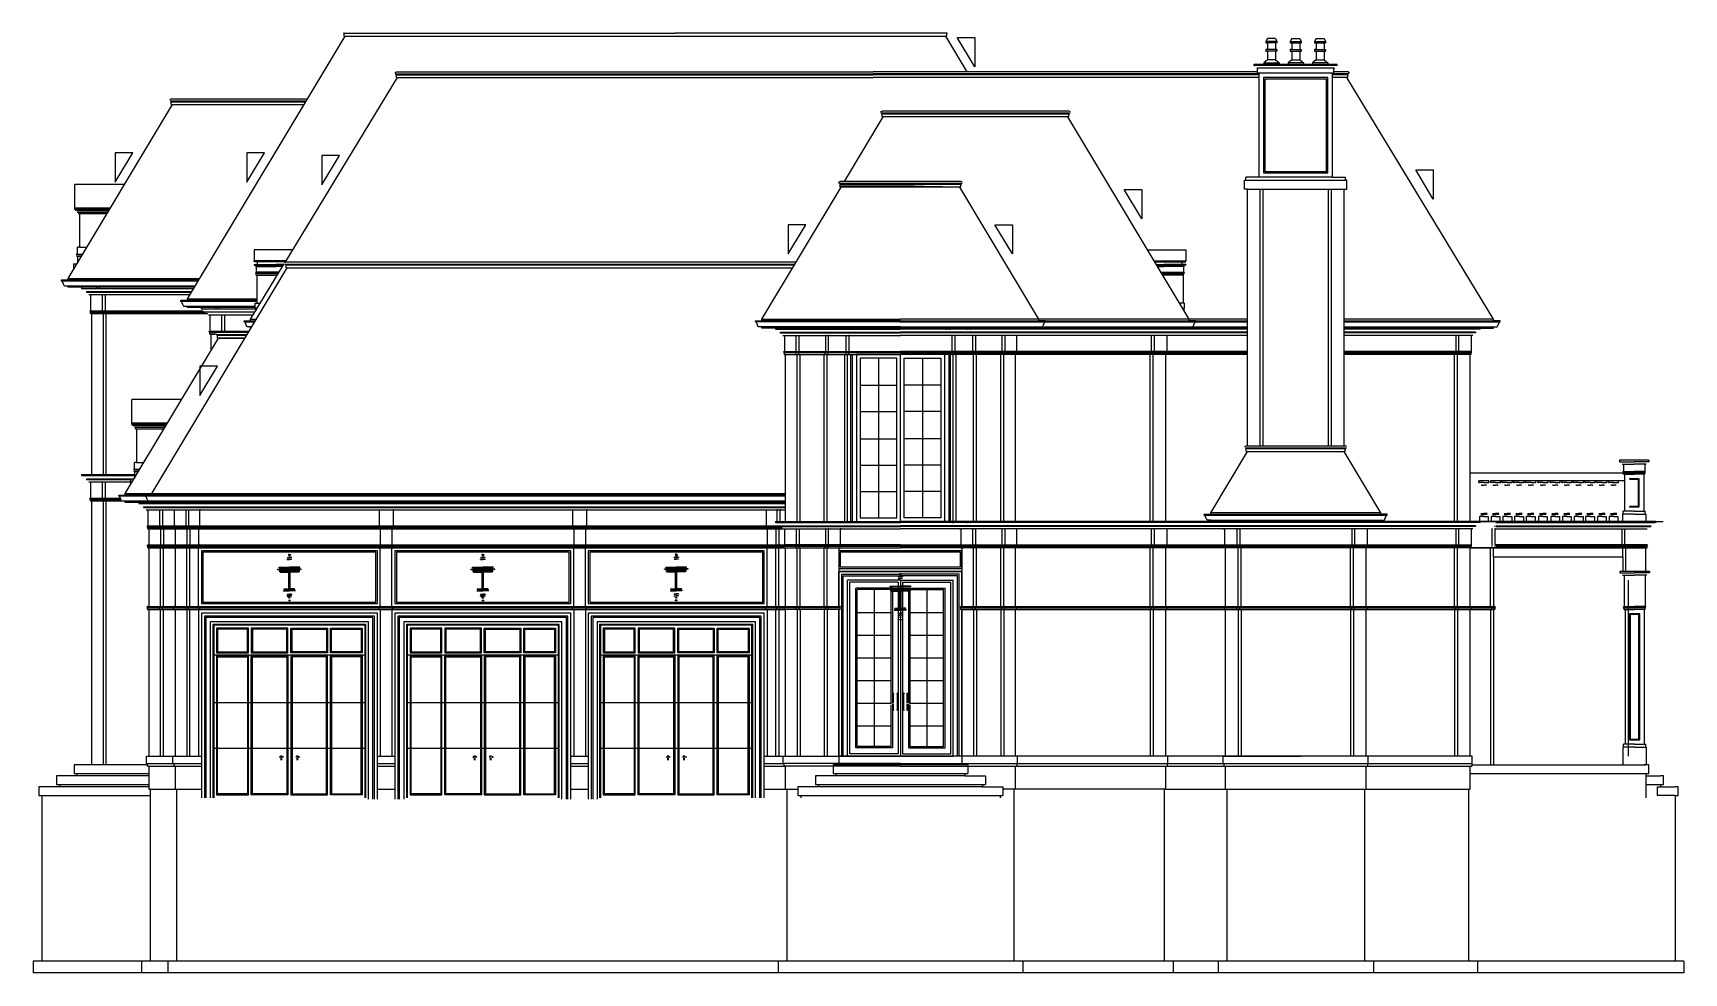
# Model space of a CAD drawing. Header units: metres. Extents: x 0 to 1127, y 0 to 641.
import ezdxf

# ---------------------------------------------------------------- set-up
doc = ezdxf.new("R2010")
doc.units = ezdxf.units.M

msp = doc.modelspace()

# ---------------------------------------------------------------- linework, layer by layer
at = {"layer": 'EL-Balcony'}
for p, q in [((1082.7, 349.8), (1082.7, 348.8)), ((1102.9, 349.8), (1102.9, 348.8)), ((1082.7, 348.8), (1092.8, 348.8)), ((1084.6, 347.2), (1085.6, 347.2)), ((1085, 341.9), (1085.6, 342.2)), ((1085.1, 341.5), (1092.8, 341.5)), ((1085.6, 341.2), (1085.4, 341.2)), ((1085.6, 347.2), (1085.6, 342.2)), ((1085.6, 347.2), (1092.8, 347.2)), ((1085.6, 342.2), (1092.8, 342.2)), ((1085.6, 340.2), (1085.6, 341.2)), ((1085.6, 341.2), (1092.8, 341.2)), ((1085.6, 340.2), (1086.3, 340.2)), ((1086.3, 340.2), (1092.8, 340.2)), ((1102.9, 348.8), (1092.8, 348.8)), ((1100.1, 347.2), (1092.8, 347.2)), ((1100.1, 342.2), (1092.8, 342.2)), ((1100.5, 341.5), (1092.8, 341.5)), ((1100.1, 341.2), (1092.8, 341.2)), ((1099.3, 340.2), (1092.8, 340.2)), ((1100.1, 340.2), (1099.3, 340.2)), ((1100.1, 347.2), (1100.1, 342.2)), ((1101.1, 347.2), (1100.1, 347.2)), ((1100.6, 341.9), (1100.1, 342.2)), ((1100.1, 341.2), (1100.3, 341.2)), ((1100.1, 340.2), (1100.1, 341.2)), ((986.7, 334.7, -2.7), (986.7, 335.7, -2.7)), ((993.7, 335.7, -2.7), (986.7, 335.7, -2.7)), ((986.7, 334.7, -2.7), (987.2, 334.7, -2.7)), ((990.2, 334.7, 23.1), (987, 334.7, 23.2)), ((988.8, 332.7, -2.7), (988.4, 332.7, -2.7)), ((988.8, 332.7, 23.2), (990.2, 332.7, 23.1)), ((990.2, 334.7, 23.1), (993.5, 334.7, 23.2)), ((991.7, 332.7, 23.2), (990.2, 332.7, 23.1)), ((991.7, 332.7, -2.7), (992, 332.7, -2.7)), ((993.7, 334.7, -2.7), (993.2, 334.7, -2.7)), ((993.7, 334.7, -2.7), (993.7, 335.7, -2.7)), ((994.7, 334.7, -2.7), (994.7, 335.7, -2.7)), ((1001.7, 335.7, -2.7), (994.7, 335.7, -2.7)), ((994.7, 334.7, -2.7), (995.2, 334.7, -2.7)), ((998.2, 334.7, 23.1), (995, 334.7, 23.2)), ((996.8, 332.7, -2.7), (996.4, 332.7, -2.7)), ((996.8, 332.7, 23.2), (998.2, 332.7, 23.1)), ((998.2, 334.7, 23.1), (1001.5, 334.7, 23.2)), ((999.7, 332.7, 23.2), (998.2, 332.7, 23.1)), ((999.7, 332.7, -2.7), (1000, 332.7, -2.7)), ((1001.7, 334.7, -2.7), (1001.2, 334.7, -2.7)), ((1001.7, 334.7, -2.7), (1001.7, 335.7, -2.7)), ((1002.7, 334.7, -2.7), (1002.7, 335.7, -2.7)), ((1009.7, 335.7, -2.7), (1002.7, 335.7, -2.7)), ((1002.7, 334.7, -2.7), (1003.2, 334.7, -2.7)), ((1006.2, 334.7, 23.1), (1003, 334.7, 23.2)), ((1004.8, 332.7, -2.7), (1004.4, 332.7, -2.7)), ((1004.8, 332.7, 23.2), (1006.2, 332.7, 23.1)), ((1006.2, 334.7, 23.1), (1009.5, 334.7, 23.2)), ((1007.7, 332.7, 23.2), (1006.2, 332.7, 23.1)), ((1007.7, 332.7, -2.7), (1008, 332.7, -2.7)), ((1009.7, 334.7, -2.7), (1009.2, 334.7, -2.7)), ((1009.7, 334.7, -2.7), (1009.7, 335.7, -2.7)), ((1010.7, 334.7, -2.7), (1010.7, 335.7, -2.7)), ((1017.7, 335.7, -2.7), (1010.7, 335.7, -2.7)), ((1010.7, 334.7, -2.7), (1011.2, 334.7, -2.7)), ((1014.2, 334.7, 23.1), (1011, 334.7, 23.2)), ((1012.8, 332.7, -2.7), (1012.4, 332.7, -2.7)), ((1012.8, 332.7, 23.2), (1014.2, 332.7, 23.1)), ((1014.2, 334.7, 23.1), (1017.5, 334.7, 23.2)), ((1015.7, 332.7, 23.2), (1014.2, 332.7, 23.1)), ((1015.7, 332.7, -2.7), (1016, 332.7, -2.7)), ((1017.7, 334.7, -2.7), (1017.2, 334.7, -2.7)), ((1017.7, 334.7, -2.7), (1017.7, 335.7, -2.7)), ((1018.7, 334.7, -2.7), (1018.7, 335.7, -2.7)), ((1025.7, 335.7, -2.7), (1018.7, 335.7, -2.7)), ((1018.7, 334.7, -2.7), (1019.2, 334.7, -2.7)), ((1022.2, 334.7, 23.1), (1019, 334.7, 23.2)), ((1020.8, 332.7, -2.7), (1020.4, 332.7, -2.7)), ((1020.8, 332.7, 23.2), (1022.2, 332.7, 23.1)), ((1022.2, 334.7, 23.1), (1025.5, 334.7, 23.2)), ((1023.7, 332.7, 23.2), (1022.2, 332.7, 23.1)), ((1023.7, 332.7, -2.7), (1024, 332.7, -2.7)), ((1025.7, 334.7, -2.7), (1025.2, 334.7, -2.7)), ((1025.7, 334.7, -2.7), (1025.7, 335.7, -2.7)), ((1027, 334.7, -2.7), (1027, 335.7, -2.7)), ((1034, 335.7, -2.7), (1027, 335.7, -2.7)), ((1027, 334.7, -2.7), (1027.5, 334.7, -2.7)), ((1030.5, 334.7, 23.1), (1027.2, 334.7, 23.2)), ((1029, 332.7, -2.7), (1028.7, 332.7, -2.7)), ((1029, 332.7, 23.2), (1030.5, 332.7, 23.1)), ((1030.5, 334.7, 23.1), (1033.8, 334.7, 23.2)), ((1032, 332.7, 23.2), (1030.5, 332.7, 23.1)), ((1032, 332.7, -2.7), (1032.3, 332.7, -2.7)), ((1034, 334.7, -2.7), (1033.5, 334.7, -2.7)), ((1034, 334.7, -2.7), (1034, 335.7, -2.7)), ((1035.4, 334.7, -2.7), (1035.4, 335.7, -2.7)), ((1042.4, 335.7, -2.7), (1035.4, 335.7, -2.7)), ((1035.4, 334.7, -2.7), (1035.9, 334.7, -2.7)), ((1038.9, 334.7, 23.1), (1035.6, 334.7, 23.2)), ((1037.4, 332.7, -2.7), (1037.1, 332.7, -2.7)), ((1037.4, 332.7, 23.2), (1038.9, 332.7, 23.1)), ((1038.9, 334.7, 23.1), (1042.1, 334.7, 23.2)), ((1040.3, 332.7, 23.2), (1038.9, 332.7, 23.1)), ((1040.3, 332.7, -2.7), (1040.7, 332.7, -2.7)), ((1042.4, 334.7, -2.7), (1041.9, 334.7, -2.7)), ((1042.4, 334.7, -2.7), (1042.4, 335.7, -2.7)), ((1043.4, 334.7, -2.7), (1043.4, 335.7, -2.7)), ((1050.4, 335.7, -2.7), (1043.4, 335.7, -2.7)), ((1043.4, 334.7, -2.7), (1043.9, 334.7, -2.7)), ((1046.9, 334.7, 23.1), (1043.6, 334.7, 23.2)), ((1045.4, 332.7, -2.7), (1045.1, 332.7, -2.7)), ((1045.4, 332.7, 23.2), (1046.9, 332.7, 23.1)), ((1046.9, 334.7, 23.1), (1050.1, 334.7, 23.2)), ((1048.3, 332.7, 23.2), (1046.9, 332.7, 23.1)), ((1048.3, 332.7, -2.7), (1048.7, 332.7, -2.7)), ((1050.4, 334.7, -2.7), (1049.9, 334.7, -2.7)), ((1050.4, 334.7, -2.7), (1050.4, 335.7, -2.7)), ((1051.4, 334.7, -2.7), (1051.4, 335.7, -2.7)), ((1058.4, 335.7, -2.7), (1051.4, 335.7, -2.7)), ((1051.4, 334.7, -2.7), (1051.9, 334.7, -2.7)), ((1054.9, 334.7, 23.1), (1051.6, 334.7, 23.2)), ((1053.4, 332.7, -2.7), (1053.1, 332.7, -2.7)), ((1053.4, 332.7, 23.2), (1054.9, 332.7, 23.1)), ((1054.9, 334.7, 23.1), (1058.1, 334.7, 23.2)), ((1056.3, 332.7, 23.2), (1054.9, 332.7, 23.1)), ((1056.3, 332.7, -2.7), (1056.7, 332.7, -2.7)), ((1058.4, 334.7, -2.7), (1057.9, 334.7, -2.7)), ((1058.4, 334.7, -2.7), (1058.4, 335.7, -2.7)), ((1059.2, 334.7, -2.7), (1059.2, 335.7, -2.7)), ((1066.2, 335.7, -2.7), (1059.2, 335.7, -2.7)), ((1059.2, 334.7, -2.7), (1059.7, 334.7, -2.7)), ((1062.7, 334.7, 23.1), (1059.5, 334.7, 23.2)), ((1061.3, 332.7, -2.7), (1060.9, 332.7, -2.7)), ((1061.3, 332.7, 23.2), (1062.7, 332.7, 23.1)), ((1062.7, 334.7, 23.1), (1066, 334.7, 23.2)), ((1064.2, 332.7, 23.2), (1062.7, 332.7, 23.1)), ((1064.2, 332.7, -2.7), (1064.5, 332.7, -2.7)), ((1066.2, 334.7, -2.7), (1065.7, 334.7, -2.7)), ((1066.2, 334.7, -2.7), (1066.2, 335.7, -2.7)), ((1067.2, 334.7, -2.7), (1067.2, 335.7, -2.7)), ((1074.2, 335.7, -2.7), (1067.2, 335.7, -2.7)), ((1067.2, 334.7, -2.7), (1067.7, 334.7, -2.7)), ((1070.7, 334.7, 23.1), (1067.5, 334.7, 23.2)), ((1069.3, 332.7, -2.7), (1068.9, 332.7, -2.7)), ((1069.3, 332.7, 23.2), (1070.7, 332.7, 23.1)), ((1070.7, 334.7, 23.1), (1074, 334.7, 23.2)), ((1072.2, 332.7, 23.2), (1070.7, 332.7, 23.1)), ((1072.2, 332.7, -2.7), (1072.5, 332.7, -2.7)), ((1074.2, 334.7, -2.7), (1073.7, 334.7, -2.7)), ((1081, 335.7, 15.3), (1074, 335.7, 15.3)), ((1074.2, 334.7, -2.7), (1074.2, 335.7, -2.7)), ((1075.2, 334.7, -2.7), (1075.2, 335.7, -2.7)), ((1082.2, 335.7, -2.7), (1075.2, 335.7, -2.7)), ((1075.2, 334.7, -2.7), (1075.7, 334.7, -2.7)), ((1078.7, 334.7, 23.1), (1075.5, 334.7, 23.2)), ((1077.3, 332.7, -2.7), (1076.9, 332.7, -2.7)), ((1077.3, 332.7, 23.2), (1078.7, 332.7, 23.1)), ((1077.5, 334.7, 41.1), (1080.8, 334.7, 41.2)), ((1078.7, 334.7, 23.1), (1082, 334.7, 23.2)), ((1080.2, 332.7, 23.2), (1078.7, 332.7, 23.1)), ((1080.2, 332.7, -2.7), (1080.5, 332.7, -2.7)), ((1082.2, 334.7, -2.7), (1081.7, 334.7, -2.7)), ((1082.2, 334.7, -2.7), (1082.2, 335.7, -2.7)), ((987.2, 311.4, -2.5), (987.2, 308, -2.5)), ((990.2, 311.4, -2.6), (987.2, 311.4, -2.5)), ((987.2, 308, -2.5), (993.2, 308, -2.7)), ((988.1, 313.4, -2.5), (988.3, 313.4, -2.5)), ((988.1, 312.7, -2.5), (990.2, 312.7, -2.7)), ((988.3, 313.4, -2.5), (990.2, 313.4, -2.7)), ((992.2, 313.4, -2.5), (990.2, 313.4, -2.7)), ((992.4, 312.7, -2.5), (990.2, 312.7, -2.7)), ((990.2, 311.4, -2.6), (993.2, 311.4, -2.5)), ((992.4, 313.4, -2.5), (992.2, 313.4, -2.5)), ((993.2, 311.4, -2.5), (993.2, 308, -2.5)), ((993.2, 308, -2.7), (993.2, 308, -2.7)), ((995.2, 311.4, -2.5), (995.2, 308, -2.5)), ((998.2, 311.4, -2.6), (995.2, 311.4, -2.5)), ((995.2, 308, -2.5), (1001.2, 308, -2.7)), ((996.1, 313.4, -2.5), (996.3, 313.4, -2.5)), ((996.1, 312.7, -2.5), (998.2, 312.7, -2.7)), ((996.3, 313.4, -2.5), (998.2, 313.4, -2.7)), ((1000.2, 313.4, -2.5), (998.2, 313.4, -2.7)), ((1000.4, 312.7, -2.5), (998.2, 312.7, -2.7)), ((998.2, 311.4, -2.6), (1001.2, 311.4, -2.5)), ((1000.4, 313.4, -2.5), (1000.2, 313.4, -2.5)), ((1001.2, 311.4, -2.5), (1001.2, 308, -2.5)), ((1001.2, 308, -2.7), (1001.2, 308, -2.7)), ((1003.2, 311.4, -2.5), (1003.2, 308, -2.5)), ((1006.2, 311.4, -2.6), (1003.2, 311.4, -2.5)), ((1003.2, 308, -2.5), (1009.2, 308, -2.7)), ((1004.1, 313.4, -2.5), (1004.3, 313.4, -2.5)), ((1004.1, 312.7, -2.5), (1006.2, 312.7, -2.7)), ((1004.3, 313.4, -2.5), (1006.2, 313.4, -2.7)), ((1008.2, 313.4, -2.5), (1006.2, 313.4, -2.7)), ((1008.4, 312.7, -2.5), (1006.2, 312.7, -2.7)), ((1006.2, 311.4, -2.6), (1009.2, 311.4, -2.5)), ((1008.4, 313.4, -2.5), (1008.2, 313.4, -2.5)), ((1009.2, 311.4, -2.5), (1009.2, 308, -2.5)), ((1009.2, 308, -2.7), (1009.2, 308, -2.7)), ((1011.2, 311.4, -2.5), (1011.2, 308, -2.5)), ((1014.2, 311.4, -2.6), (1011.2, 311.4, -2.5)), ((1011.2, 308, -2.5), (1017.2, 308, -2.7)), ((1012.1, 313.4, -2.5), (1012.3, 313.4, -2.5)), ((1012.1, 312.7, -2.5), (1014.2, 312.7, -2.7)), ((1012.3, 313.4, -2.5), (1014.2, 313.4, -2.7)), ((1016.2, 313.4, -2.5), (1014.2, 313.4, -2.7)), ((1016.4, 312.7, -2.5), (1014.2, 312.7, -2.7)), ((1014.2, 311.4, -2.6), (1017.2, 311.4, -2.5)), ((1016.4, 313.4, -2.5), (1016.2, 313.4, -2.5)), ((1017.2, 311.4, -2.5), (1017.2, 308, -2.5)), ((1017.2, 308, -2.7), (1017.2, 308, -2.7)), ((1019.2, 311.4, -2.5), (1019.2, 308, -2.5)), ((1022.2, 311.4, -2.6), (1019.2, 311.4, -2.5)), ((1019.2, 308, -2.5), (1025.2, 308, -2.7)), ((1020.1, 313.4, -2.5), (1020.3, 313.4, -2.5)), ((1020.1, 312.7, -2.5), (1022.2, 312.7, -2.7)), ((1020.3, 313.4, -2.5), (1022.2, 313.4, -2.7)), ((1024.2, 313.4, -2.5), (1022.2, 313.4, -2.7)), ((1024.4, 312.7, -2.5), (1022.2, 312.7, -2.7)), ((1022.2, 311.4, -2.6), (1025.2, 311.4, -2.5)), ((1024.4, 313.4, -2.5), (1024.2, 313.4, -2.5)), ((1025.2, 311.4, -2.5), (1025.2, 308, -2.5)), ((1025.2, 308, -2.7), (1025.2, 308, -2.7)), ((1027.5, 311.4, -2.5), (1027.5, 308, -2.5)), ((1030.5, 311.4, -2.6), (1027.5, 311.4, -2.5)), ((1027.5, 308, -2.5), (1033.5, 308, -2.7)), ((1028.3, 313.4, -2.5), (1028.6, 313.4, -2.5)), ((1028.3, 312.7, -2.5), (1030.5, 312.7, -2.7)), ((1028.6, 313.4, -2.5), (1030.5, 313.4, -2.7)), ((1032.5, 313.4, -2.5), (1030.5, 313.4, -2.7)), ((1032.7, 312.7, -2.5), (1030.5, 312.7, -2.7)), ((1030.5, 311.4, -2.6), (1033.5, 311.4, -2.5)), ((1032.7, 313.4, -2.5), (1032.5, 313.4, -2.5)), ((1033.5, 311.4, -2.5), (1033.5, 308, -2.5)), ((1033.5, 308, -2.7), (1033.5, 308, -2.7)), ((1035.9, 311.4, -2.5), (1035.9, 308, -2.5)), ((1038.9, 311.4, -2.6), (1035.9, 311.4, -2.5)), ((1035.9, 308, -2.5), (1041.9, 308, -2.7)), ((1036.7, 313.4, -2.5), (1036.9, 313.4, -2.5)), ((1036.7, 312.7, -2.5), (1038.9, 312.7, -2.7)), ((1036.9, 313.4, -2.5), (1038.9, 313.4, -2.7)), ((1040.8, 313.4, -2.5), (1038.9, 313.4, -2.7)), ((1041, 312.7, -2.5), (1038.9, 312.7, -2.7)), ((1038.9, 311.4, -2.6), (1041.9, 311.4, -2.5)), ((1041, 313.4, -2.5), (1040.8, 313.4, -2.5)), ((1041.9, 311.4, -2.5), (1041.9, 308, -2.5)), ((1041.9, 308, -2.7), (1041.9, 308, -2.7)), ((1043.9, 311.4, -2.5), (1043.9, 308, -2.5)), ((1046.9, 311.4, -2.6), (1043.9, 311.4, -2.5)), ((1043.9, 308, -2.5), (1049.9, 308, -2.7)), ((1044.7, 313.4, -2.5), (1044.9, 313.4, -2.5)), ((1044.7, 312.7, -2.5), (1046.9, 312.7, -2.7)), ((1044.9, 313.4, -2.5), (1046.9, 313.4, -2.7)), ((1048.8, 313.4, -2.5), (1046.9, 313.4, -2.7)), ((1049, 312.7, -2.5), (1046.9, 312.7, -2.7)), ((1046.9, 311.4, -2.6), (1049.9, 311.4, -2.5)), ((1049, 313.4, -2.5), (1048.8, 313.4, -2.5)), ((1049.9, 311.4, -2.5), (1049.9, 308, -2.5)), ((1049.9, 308, -2.7), (1049.9, 308, -2.7)), ((1051.9, 311.4, -2.5), (1051.9, 308, -2.5)), ((1054.9, 311.4, -2.6), (1051.9, 311.4, -2.5)), ((1051.9, 308, -2.5), (1057.9, 308, -2.7)), ((1052.7, 313.4, -2.5), (1052.9, 313.4, -2.5)), ((1052.7, 312.7, -2.5), (1054.9, 312.7, -2.7)), ((1052.9, 313.4, -2.5), (1054.9, 313.4, -2.7)), ((1056.8, 313.4, -2.5), (1054.9, 313.4, -2.7)), ((1057, 312.7, -2.5), (1054.9, 312.7, -2.7)), ((1054.9, 311.4, -2.6), (1057.9, 311.4, -2.5)), ((1057, 313.4, -2.5), (1056.8, 313.4, -2.5)), ((1057.9, 311.4, -2.5), (1057.9, 308, -2.5)), ((1057.9, 308, -2.7), (1057.9, 308, -2.7)), ((1059.7, 311.4, -2.5), (1059.7, 308, -2.5)), ((1062.7, 311.4, -2.6), (1059.7, 311.4, -2.5)), ((1059.7, 308, -2.5), (1065.7, 308, -2.7)), ((1060.6, 313.4, -2.5), (1060.8, 313.4, -2.5)), ((1060.6, 312.7, -2.5), (1062.7, 312.7, -2.7)), ((1060.8, 313.4, -2.5), (1062.7, 313.4, -2.7)), ((1064.7, 313.4, -2.5), (1062.7, 313.4, -2.7)), ((1064.9, 312.7, -2.5), (1062.7, 312.7, -2.7)), ((1062.7, 311.4, -2.6), (1065.7, 311.4, -2.5)), ((1064.9, 313.4, -2.5), (1064.7, 313.4, -2.5)), ((1065.7, 311.4, -2.5), (1065.7, 308, -2.5)), ((1065.7, 308, -2.7), (1065.7, 308, -2.7)), ((1067.7, 311.4, -2.5), (1067.7, 308, -2.5)), ((1070.7, 311.4, -2.6), (1067.7, 311.4, -2.5)), ((1067.7, 308, -2.5), (1073.7, 308, -2.7)), ((1068.6, 313.4, -2.5), (1068.8, 313.4, -2.5)), ((1068.6, 312.7, -2.5), (1070.7, 312.7, -2.7)), ((1068.8, 313.4, -2.5), (1070.7, 313.4, -2.7)), ((1072.7, 313.4, -2.5), (1070.7, 313.4, -2.7)), ((1072.9, 312.7, -2.5), (1070.7, 312.7, -2.7)), ((1070.7, 311.4, -2.6), (1073.7, 311.4, -2.5)), ((1072.9, 313.4, -2.5), (1072.7, 313.4, -2.5)), ((1073.7, 311.4, -2.5), (1073.7, 308, -2.5)), ((1073.7, 308, -2.7), (1073.7, 308, -2.7)), ((1075.7, 311.4, -2.5), (1075.7, 308, -2.5)), ((1078.7, 311.4, -2.6), (1075.7, 311.4, -2.5)), ((1075.7, 308, -2.5), (1081.7, 308, -2.7)), ((1076.6, 313.4, -2.5), (1076.8, 313.4, -2.5)), ((1076.6, 312.7, -2.5), (1078.7, 312.7, -2.7)), ((1076.8, 313.4, -2.5), (1078.7, 313.4, -2.7)), ((1080.7, 313.4, -2.5), (1078.7, 313.4, -2.7)), ((1080.9, 312.7, -2.5), (1078.7, 312.7, -2.7)), ((1078.7, 311.4, -2.6), (1081.7, 311.4, -2.5)), ((1080.9, 313.4, -2.5), (1080.7, 313.4, -2.5)), ((1081.7, 311.4, -2.5), (1081.7, 308, -2.5)), ((1081.7, 308, -2.7), (1081.7, 308, -2.7)), ((1085.3, 313), (1085.3, 315)), ((1086.3, 315), (1085.3, 315)), ((1092.8, 313), (1085.3, 313)), ((1092.8, 315), (1086.3, 315)), ((1086.3, 308), (1092.8, 308)), ((1092.8, 315), (1099.3, 315)), ((1092.8, 313), (1100.4, 313)), ((1099.3, 308), (1092.8, 308)), ((1099.3, 315), (1100.4, 315)), ((1100.4, 313), (1100.4, 315))]:
    msp.add_line(p, q, dxfattribs=at)
at = {"layer": 'EL-Balcony', "color": 1}
for p, q in [((980.8, 341.2), (1085.7, 341.2, -0.3)), ((1086.3, 335.7, -0.4), (995, 335.7, 1.8))]:
    msp.add_line(p, q, dxfattribs=at)
at = {"layer": 'EL-Balcony'}
for points in [[(1102.9, 349.8), (1082.7, 349.8)], [(1086.3, 340.2), (1086.3, 315)], [(1099.3, 340.2), (1099.3, 315)], [(1089.3, 318), (1096.3, 318), (1096.3, 337.2), (1089.3, 337.2)], [(1089.8, 318.5), (1095.8, 318.5), (1095.8, 336.7), (1089.8, 336.7)], [(1085.3, 313), (1084.8, 313), (1084.8, 308), (1086.3, 308)], [(1100.4, 313), (1100.8, 313), (1100.8, 308), (1099.3, 308)]]:
    msp.add_lwpolyline(points, dxfattribs=at)
at = {"layer": 'EL-Door'}
for p, q in [((574, 261.5), (574, 154.5)), ((610, 261.5), (610, 154.5)), ((562.5, 246), (585.5, 246)), ((598.5, 246), (621.5, 246)), ((562.5, 230.5), (585.5, 230.5)), ((598.5, 230.5), (621.5, 230.5)), ((562.5, 215), (585.5, 215)), ((598.5, 215), (621.5, 215)), ((562.5, 199.5), (585.5, 199.5)), ((598.5, 199.5), (621.5, 199.5)), ((562.5, 184), (585.5, 184)), ((598.5, 184), (621.5, 184)), ((562.5, 168.5), (585.5, 168.5)), ((598.5, 168.5), (621.5, 168.5))]:
    msp.add_line(p, q, dxfattribs=at)
at = {"layer": 'EL-Door', "color": 8}
for p, q in [((122.8, 217.1), (227.2, 217.1)), ((254.8, 217.1), (359.2, 217.1)), ((386.7, 217.1), (491.2, 217.1)), ((122.8, 184.5), (227.2, 184.5)), ((254.8, 184.5), (359.2, 184.5)), ((386.7, 184.5), (491.2, 184.5)), ((122.8, 153.4), (227.2, 153.4)), ((168.5, 148), (168.5, 146.8)), ((169.3, 147.1), (169.3, 148.3)), ((169.3, 145.1), (169.3, 146.6)), ((169.8, 147.1), (169.8, 148.3)), ((169.8, 145.1), (169.8, 146.6)), ((170.5, 147.9), (170.5, 146.9)), ((179.5, 147.9), (179.5, 146.9)), ((180.2, 147.1), (180.2, 148.3)), ((180.2, 145.1), (180.2, 146.6)), ((180.7, 147.1), (180.7, 148.3)), ((180.7, 145.1), (180.7, 146.6)), ((181.5, 148), (181.5, 146.8)), ((254.8, 153.4), (359.2, 153.4)), ((300.5, 148), (300.5, 146.8)), ((301.3, 147.1), (301.3, 148.3)), ((301.3, 145.1), (301.3, 146.6)), ((301.8, 147.1), (301.8, 148.3)), ((301.8, 145.1), (301.8, 146.6)), ((302.5, 147.9), (302.5, 146.9)), ((311.5, 147.9), (311.5, 146.9)), ((312.2, 147.1), (312.2, 148.3)), ((312.2, 145.1), (312.2, 146.6)), ((312.7, 147.1), (312.7, 148.3)), ((312.7, 145.1), (312.7, 146.6)), ((313.5, 148), (313.5, 146.8)), ((386.7, 153.4), (491.2, 153.4)), ((432.5, 148), (432.5, 146.8)), ((433.3, 147.1), (433.3, 148.3)), ((433.3, 145.1), (433.3, 146.6)), ((433.8, 147.1), (433.8, 148.3)), ((433.8, 145.1), (433.8, 146.6)), ((434.5, 147.9), (434.5, 146.9)), ((443.5, 147.9), (443.5, 146.9)), ((444.2, 147.1), (444.2, 148.3)), ((444.2, 145.1), (444.2, 146.6)), ((444.7, 147.1), (444.7, 148.3)), ((444.7, 145.1), (444.7, 146.6)), ((445.5, 148), (445.5, 146.8))]:
    msp.add_line(p, q, dxfattribs=at)
at = {"layer": 'EL-Door', "color": 1}
for points in [[(592, 148), (556, 148), (556, 268)], [(592, 268), (556, 268)], [(592, 268), (592, 148), (628, 148), (628, 268)], [(592, 268), (628, 268)], [(229, 118.5), (229, 239.5), (121, 239.5), (121, 119.5)], [(361, 118.5), (361, 239.5), (253, 239.5), (253, 118.5)], [(493, 119.5), (493, 239.5), (385, 239.5), (385, 118.5)]]:
    msp.add_lwpolyline(points, dxfattribs=at)
at = {"layer": 'EL-Door'}
for points in [[(590.5, 266.5), (557.5, 266.5)], [(590.5, 266.5), (590.5, 149.5), (557.5, 149.5), (557.5, 266.5)], [(586.5, 183.3), (586.5, 153.5), (561.5, 153.5), (561.5, 262.5)], [(586.5, 262.5), (561.5, 262.5)], [(585.5, 261.5), (562.5, 261.5)], [(585.5, 183), (585.5, 154.5), (562.5, 154.5), (562.5, 261.5)], [(585.5, 261.5), (585.5, 183.6)], [(586.5, 262.5), (586.5, 184.1)], [(593.5, 266.5), (593.5, 149.5), (626.5, 149.5), (626.5, 266.5)], [(593.5, 266.5), (626.5, 266.5)], [(597.5, 183.3), (597.5, 153.5), (622.5, 153.5), (622.5, 262.5)], [(597.5, 262.5), (597.5, 184.1)], [(597.5, 262.5), (622.5, 262.5)], [(598.5, 183), (598.5, 154.5), (621.5, 154.5), (621.5, 261.5)], [(598.5, 261.5), (598.5, 183.6)], [(598.5, 261.5), (621.5, 261.5)]]:
    msp.add_lwpolyline(points, dxfattribs=at)
at = {"layer": 'EL-Door', "color": 8, "transparency": 33554687}
for points in [[(227.2, 119.5), (227.2, 237.8), (122.8, 237.8), (122.8, 119.5)], [(226.7, 119.5), (226.7, 237.3), (123.3, 237.3), (123.3, 119.5)], [(359.2, 119.5), (359.2, 237.8), (254.8, 237.8), (254.8, 119.5)], [(358.7, 119.5), (358.7, 237.3), (255.3, 237.3), (255.3, 119.5)], [(491.2, 119.5), (491.2, 237.8), (386.7, 237.8), (386.7, 119.5)], [(490.7, 119.5), (490.7, 237.3), (387.2, 237.3), (387.2, 119.5)]]:
    msp.add_lwpolyline(points, dxfattribs=at)
for points in [[(125.3, 218.3), (147, 218.3), (147, 235.3), (125.3, 235.3)], [(126, 219.1), (146.3, 219.1), (146.3, 234.5), (126, 234.5)], [(149, 218.3), (174, 218.3), (174, 235.3), (149, 235.3)], [(149.8, 219.1), (173.3, 219.1), (173.3, 234.5), (149.8, 234.5)], [(201, 218.3), (176, 218.3), (176, 235.3), (201, 235.3)], [(200.2, 219.1), (176.8, 219.1), (176.8, 234.5), (200.2, 234.5)], [(224.7, 218.3), (203, 218.3), (203, 235.3), (224.7, 235.3)], [(224, 219.1), (203.7, 219.1), (203.7, 234.5), (224, 234.5)], [(257.3, 218.3), (279, 218.3), (279, 235.3), (257.3, 235.3)], [(258, 219.1), (278.3, 219.1), (278.3, 234.5), (258, 234.5)], [(281, 218.3), (306, 218.3), (306, 235.3), (281, 235.3)], [(281.8, 219.1), (305.3, 219.1), (305.3, 234.5), (281.8, 234.5)], [(333, 218.3), (308, 218.3), (308, 235.3), (333, 235.3)], [(332.2, 219.1), (308.8, 219.1), (308.8, 234.5), (332.2, 234.5)], [(356.7, 218.3), (335, 218.3), (335, 235.3), (356.7, 235.3)], [(356, 219.1), (335.7, 219.1), (335.7, 234.5), (356, 234.5)], [(389.2, 218.3), (411, 218.3), (411, 235.3), (389.2, 235.3)], [(390, 219.1), (410.2, 219.1), (410.2, 234.5), (390, 234.5)], [(413, 218.3), (438, 218.3), (438, 235.3), (413, 235.3)], [(413.7, 219.1), (437.2, 219.1), (437.2, 234.5), (413.7, 234.5)], [(465, 218.3), (440, 218.3), (440, 235.3), (465, 235.3)], [(464.2, 219.1), (440.7, 219.1), (440.7, 234.5), (464.2, 234.5)], [(488.7, 218.3), (467, 218.3), (467, 235.3), (488.7, 235.3)], [(488, 219.1), (467.7, 219.1), (467.7, 234.5), (488, 234.5)], [(125.3, 121.5), (147, 121.5), (147, 216.3), (125.3, 216.3)], [(146.3, 122.3), (126, 122.3), (126, 215.6), (146.3, 215.6)], [(174, 121.5), (149, 121.5), (149, 216.3), (174, 216.3)], [(173.3, 122.3), (149.8, 122.3), (149.8, 215.6), (173.3, 215.6)], [(176, 121.5), (201, 121.5), (201, 216.3), (176, 216.3)], [(176.8, 122.3), (200.2, 122.3), (200.2, 215.6), (176.8, 215.6)], [(224.7, 121.5), (203, 121.5), (203, 216.3), (224.7, 216.3)], [(203.7, 122.3), (224, 122.3), (224, 215.6), (203.7, 215.6)], [(257.3, 121.5), (279, 121.5), (279, 216.3), (257.3, 216.3)], [(278.3, 122.3), (258, 122.3), (258, 215.6), (278.3, 215.6)], [(306, 121.5), (281, 121.5), (281, 216.3), (306, 216.3)], [(305.3, 122.3), (281.8, 122.3), (281.8, 215.6), (305.3, 215.6)], [(308, 121.5), (333, 121.5), (333, 216.3), (308, 216.3)], [(308.8, 122.3), (332.2, 122.3), (332.2, 215.6), (308.8, 215.6)], [(356.7, 121.5), (335, 121.5), (335, 216.3), (356.7, 216.3)], [(335.7, 122.3), (356, 122.3), (356, 215.6), (335.7, 215.6)], [(389.2, 121.5), (411, 121.5), (411, 216.3), (389.2, 216.3)], [(410.2, 122.3), (390, 122.3), (390, 215.6), (410.2, 215.6)], [(438, 121.5), (413, 121.5), (413, 216.3), (438, 216.3)], [(437.2, 122.3), (413.7, 122.3), (413.7, 215.6), (437.2, 215.6)], [(440, 121.5), (465, 121.5), (465, 216.3), (440, 216.3)], [(440.7, 122.3), (464.2, 122.3), (464.2, 215.6), (440.7, 215.6)], [(488.7, 121.5), (467, 121.5), (467, 216.3), (488.7, 216.3)], [(467.7, 122.3), (488, 122.3), (488, 215.6), (467.7, 215.6)]]:
    msp.add_lwpolyline(points, close=True, dxfattribs=at)
at = {"layer": 'EL-Door', "color": 8, "ltscale": 0.5}
for points in [[(587, 184.3), (587, 190.5), (587.5, 191)], [(587.5, 179), (587, 179.5), (587, 183.5)], [(587.2, 184.4), (587.2, 190.5), (587.5, 190.8)], [(587.5, 179.3), (587.2, 179.5), (587.2, 183.5)], [(589.5, 191), (590, 190.5), (590, 179.5), (589.5, 179)], [(589.5, 190.8), (589.7, 190.5), (589.7, 179.5), (589.5, 179.3)], [(594.5, 191), (594, 190.5), (594, 179.5), (594.5, 179)], [(594.5, 190.8), (594.2, 190.5), (594.2, 179.5), (594.5, 179.3)], [(597, 184.3), (597, 190.5), (596.5, 191)], [(596.7, 184.4), (596.7, 190.5), (596.5, 190.8)], [(596.5, 179), (597, 179.5), (597, 183.5)], [(596.5, 179.3), (596.7, 179.5), (596.7, 183.5)]]:
    msp.add_lwpolyline(points, dxfattribs=at)
at = {"layer": 'EL-Roof', "color": 1}
for p, q in [((212.3, 641.2), (211.9, 641.2)), ((212.3, 639.2), (212.3, 641.2)), ((212.3, 639.2), (213, 639.2)), ((213, 639.2), (623, 639.2)), ((623.7, 641.2), (624.1, 641.2)), ((623.7, 639.2), (623.7, 641.2)), ((246.9, 614.2), (248, 614.8)), ((248, 612.8), (247.6, 612.8)), ((248, 614.8), (573.3, 614.8)), ((248, 610.8), (248, 612.8)), ((248, 610.8), (248.7, 610.8)), ((248.7, 610.8), (573.3, 610.8)), ((835.8, 614.8), (573.3, 614.8)), ((836.8, 610.8), (573.3, 610.8)), ((897.3, 610.8), (886.8, 610.8)), ((897.3, 614.8), (887.8, 614.8)), ((898.4, 614.2), (897.3, 614.8)), ((897.3, 612.8), (897.7, 612.8)), ((897.3, 610.8), (897.3, 612.8)), ((93.3, 595.8), (94.4, 596.4)), ((94.4, 594.4), (94, 594.4)), ((94.4, 596.4), (187.3, 596.4)), ((94.4, 592.4), (94.4, 594.4)), ((94.4, 592.4), (95.2, 592.4)), ((95.2, 592.4), (184.9, 592.4)), ((173.5, 481.1), (518.6, 481.1)), ((996.8, 446), (894.8, 446)), ((126.7, 433.1), (144.7, 433.1))]:
    msp.add_line(p, q, dxfattribs=at)
at = {"layer": 'EL-Roof', "color": 8}
for p, q in [((212.3, 641.2), (438, 641.2)), ((623.7, 641.2), (438, 641.2)), ((247.1, 613.3), (573.3, 613.3)), ((248, 612.8), (573.3, 612.8)), ((836.8, 613.3), (573.3, 613.3)), ((836.8, 612.8), (573.3, 612.8)), ((898.2, 613.3), (886.8, 613.3)), ((897.3, 612.8), (886.8, 612.8)), ((93.5, 594.9), (186.4, 594.9)), ((94.4, 594.4), (186.1, 594.4)), ((707.9, 586.5), (578.7, 586.5)), ((707, 586), (579.6, 586)), ((634.1, 538.5), (549.9, 538.5)), ((633.3, 538), (550.8, 538)), ((171.9, 483.6), (520.1, 483.6)), ((172.7, 483.1), (519.8, 483.1)), ((112.7, 472), (20, 472)), ((113.2, 472.8), (24, 472.8)), ((110.7, 468.6), (24, 468.6)), ((152.7, 458.1), (101.4, 458.1)), ((152.7, 458.9), (105.4, 458.9)), ((151.7, 454.7), (105.4, 454.7)), ((592.3, 444.3), (493.5, 444.3)), ((592, 445), (497.5, 445)), ((592, 440.9), (497.5, 440.9)), ((591.7, 444.3), (690.5, 444.3)), ((592, 445), (789.1, 445)), ((592, 445), (686.5, 445)), ((592, 440.9), (686.5, 440.9)), ((592, 440.9), (686.5, 440.9)), ((675.2, 444.3), (793.1, 444.3)), ((677.2, 440.9), (828.8, 440.9)), ((689, 440.9), (789.1, 440.9)), ((789.1, 445), (828.8, 445)), ((789.1, 444.3), (828.8, 444.3)), ((894.8, 445), (996.8, 445)), ((894.8, 444.3), (1000.8, 444.3)), ((894.8, 440.9), (996.8, 440.9)), ((125.1, 435.6), (146.2, 435.6)), ((125.6, 435.1), (145.9, 435.1)), ((513.5, 325.3), (59, 325.3)), ((513.5, 326), (63, 326)), ((513.5, 321.9), (63, 321.9))]:
    msp.add_line(p, q, dxfattribs=at)
at = {"layer": 'EL-Roof'}
for p, q in [((707, 588), (579.5, 588)), ((708.1, 587.5), (707, 588)), ((707, 586), (707.4, 586)), ((707, 584), (707, 586)), ((707, 584), (580.3, 584)), ((707, 584), (706.3, 584)), ((549.7, 539.5), (550.8, 540)), ((550.8, 538), (550.4, 538)), ((633.3, 540), (550.7, 540)), ((550.8, 536), (550.8, 538)), ((550.8, 536), (551.5, 536)), ((633.3, 536), (551.5, 536)), ((633.3, 536), (632.5, 536)), ((634.3, 539.5), (633.3, 540)), ((633.3, 538), (633.6, 538)), ((633.3, 536), (633.3, 538)), ((172.7, 485.1), (521, 485.1)), ((789.1, 446), (686.5, 446)), ((124.8, 436.6), (125.9, 437.1)), ((125.9, 437.1), (147.1, 437.1)), ((125.9, 433.1), (125.9, 435.1)), ((125.9, 433.1), (126.7, 433.1)), ((144.7, 433.1), (126.7, 433.1)), ((72.3, 321), (63, 321))]:
    msp.add_line(p, q, dxfattribs=at)
at = {"layer": 'EL-Roof', "color": 1}
for points in [[(105.4, 459.9), (213, 639.2)], [(637.6, 614.8), (623, 639.2)], [(172.1, 484.8), (248.7, 610.8)], [(996.8, 446), (896.6, 610.8)], [(24, 473.8), (95.2, 592.4)], [(24, 467.8), (24, 468.6), (21.5, 468.6), (20.9, 470), (20, 472), (19.5, 472), (19.5, 472.8), (24, 472.8), (24, 473.8)], [(24, 473.8), (113.8, 473.8)], [(148.5, 446), (171.5, 483.8)], [(110.2, 467.8), (24, 467.8)], [(105.4, 453.9), (105.4, 454.7), (102.9, 454.7), (102.3, 456.1), (101.4, 458.1), (100.9, 458.1), (100.9, 458.9), (105.4, 458.9), (105.4, 459.9)], [(105.4, 459.9), (152.7, 459.9)], [(151.7, 453.9), (105.4, 453.9)], [(148.5, 440), (148.5, 440.9), (146, 440.9), (145.4, 442.2), (144.5, 444.3), (144, 444.3), (144, 445), (148.5, 445), (148.5, 446)], [(148.5, 446), (152.4, 446)], [(779.8, 440), (828.8, 440)], [(828.8, 446), (789.1, 446)], [(894.8, 440), (996.8, 440)], [(996.8, 440), (996.8, 440.9), (999.3, 440.9), (999.9, 442.2), (1000.8, 444.3), (1001.3, 444.3), (1001.3, 445), (996.8, 445), (996.8, 446)]]:
    msp.add_lwpolyline(points, dxfattribs=at)
at = {"layer": 'EL-Roof'}
for points in [[(553.9, 540), (580.3, 584)], [(789.1, 446), (706.3, 584)], [(497.5, 446), (551.5, 536)], [(551.5, 536), (601.5, 537)], [(551.5, 536), (551.5, 537), (601.5, 537)], [(633.3, 536), (583.3, 537)], [(686.5, 446), (632.5, 536)], [(81, 327), (173.5, 481.1)], [(497.5, 440), (497.5, 440.9), (495, 440.9), (494.4, 442.2), (493.5, 444.3), (493, 444.3), (493, 445), (497.5, 445), (497.5, 446)], [(497.5, 446), (592, 446)], [(592, 440), (497.5, 440)], [(686.5, 446), (592, 446)], [(592, 440), (686.5, 440)], [(677.7, 440), (789.1, 440)], [(686.5, 440), (686.5, 440.9), (689, 440.9), (689.6, 442.2), (690.5, 444.3), (691, 444.3), (691, 445), (686.5, 445), (686.5, 446)], [(789.1, 440), (789.1, 440.9), (791.6, 440.9), (792.2, 442.2), (793.1, 444.3), (793.6, 444.3), (793.6, 445), (789.1, 445), (789.1, 446)], [(63, 327), (126.7, 433.1)], [(63, 321), (63, 321.9), (60.5, 321.9), (59.9, 323.2), (59, 325.3), (58.5, 325.3), (58.5, 326), (63, 326), (63, 327)], [(63, 327), (513.5, 327)], [(81, 321), (81, 321.9), (78.5, 321.9), (77.9, 323.2), (77, 325.3), (76.5, 325.3), (76.5, 326), (81, 326), (81, 327)], [(513.5, 321), (63, 321)]]:
    msp.add_lwpolyline(points, dxfattribs=at)
at = {"layer": 'EL-Roof', "color": 8}
for points in [[(144.5, 444.3), (151.4, 444.3)], [(148.5, 445), (151.8, 445)]]:
    msp.add_lwpolyline(points, dxfattribs=at)
at = {"layer": 'EL-Stair'}
for p, q in [((1100.8, 134.5), (1110.8, 134.5)), ((1110.8, 127, -3), (1120.8, 127))]:
    msp.add_line(p, q, dxfattribs=at)
for points, elevation in [([(30, 136), (30, 134.5), (16, 134.5), (16, 128.5), (79, 128.5)], -2.3), ([(78, 142), (28, 142), (28, 136), (79, 136)], -2.3), ([(18, 128.5), (18, 127), (4, 127), (4, 121), (80, 121)], -2.3), ([(1120.8, 121), (1122.8, 121), (1122.8, 127), (1120.8, 127)], -24.5), ([(1120.8, 121), (1120.8, 119.5)], -24.5)]:
    msp.add_lwpolyline(points, dxfattribs=dict(at, elevation=elevation))
for points in [[(548, 136), (548, 134.5), (534, 134.5), (534, 128.5), (650, 128.5)], [(638, 142), (546, 142), (546, 136), (638, 136)], [(636, 136), (636, 134.5), (650, 134.5), (650, 128.5)], [(638, 142), (638, 136)], [(1100.8, 136), (1102.8, 136), (1102.8, 142), (1100.8, 142)], [(1100.8, 136), (1100.8, 119.5)], [(536, 128.5), (536, 127), (522, 127), (522, 121), (662, 121)], [(648, 128.5), (648, 127), (662, 127), (662, 121)], [(1110.8, 121), (1108.8, 121), (1108.8, 127), (1110.8, 127)], [(1110.8, 128.5), (1112.8, 128.5), (1112.8, 134.5), (1110.8, 134.5)], [(1110.8, 128.5), (1110.8, 127)], [(524, 121), (524, 119.5)], [(660, 121), (660, 119.5)]]:
    msp.add_lwpolyline(points, dxfattribs=at)
at = {"layer": 'EL-Trim', "color": 8}
for p, q in [((849, 635.5), (841.5, 635.5)), ((849, 634.5), (841.5, 634.5)), ((858.1, 635.5), (865.6, 635.5)), ((858.1, 634.5), (865.6, 634.5)), ((874.7, 635.5), (882.2, 635.5)), ((874.7, 634.5), (882.2, 634.5)), ((840, 621), (850.5, 621)), ((849, 629.9), (841.5, 629.9)), ((849, 628.9), (841.5, 628.9)), ((848, 623), (842.5, 623)), ((867.1, 621), (856.6, 621)), ((858.1, 629.9), (865.6, 629.9)), ((858.1, 628.9), (865.6, 628.9)), ((859.1, 623), (864.6, 623)), ((883.7, 621), (873.2, 621)), ((874.7, 629.9), (882.2, 629.9)), ((874.7, 628.9), (882.2, 628.9)), ((875.7, 623), (881.2, 623)), ((889.6, 619), (833.4, 619)), ((887.8, 617.2), (835.2, 617.2)), ((886.8, 613.8), (836.8, 613.8)), ((827.8, 540.8), (895.8, 540.8)), ((837.5, 359.7), (837.5, 534.8)), ((839.5, 359.7), (839.5, 534.8)), ((884.2, 359.7), (884.2, 534.8)), ((886.2, 359.7), (886.2, 534.8)), ((52.3, 520.9), (28.9, 520.9)), ((51.7, 520), (29.6, 520)), ((767.1, 440), (767.1, 439.3)), ((769.1, 440), (769.1, 439.3)), ((974.8, 440), (974.8, 439.3)), ((976.8, 440), (976.8, 439.3)), ((507.7, 439.3), (592, 439.3)), ((509.9, 437.1), (592, 437.1)), ((509.9, 436.6), (592, 436.6)), ((512.7, 435), (592, 435)), ((676.2, 439.3), (592, 439.3)), ((674.1, 437.1), (592, 437.1)), ((674.1, 436.6), (592, 436.6)), ((671.2, 435), (592, 435)), ((828.8, 435), (671.2, 435)), ((828.8, 437.1), (674.1, 437.1)), ((828.8, 436.6), (674.1, 436.6)), ((828.8, 439.3), (676.2, 439.3)), ((763.2, 435), (763.2, 424)), ((765.1, 437.1), (765.1, 436.6)), ((765.2, 435), (765.2, 424)), ((767.1, 439.3), (766.6, 439.3)), ((767.1, 437.1), (767.1, 436.6)), ((769.1, 439.3), (768.6, 439.3)), ((986.6, 439.3), (894.8, 439.3)), ((984.5, 437.1), (894.8, 437.1)), ((984.5, 436.6), (894.8, 436.6)), ((981.6, 435), (894.8, 435)), ((971, 435), (971, 424)), ((972.8, 437.1), (972.8, 436.6)), ((973, 435), (973, 424)), ((974.8, 439.3), (974.3, 439.3)), ((974.8, 437.1), (974.8, 436.6)), ((976.8, 439.3), (976.3, 439.3)), ((512.2, 423.7), (512.8, 424)), ((512.3, 423.3), (592, 423.3)), ((592, 423), (512.6, 423)), ((512.7, 424), (592, 424)), ((671.2, 424), (592, 424)), ((671.7, 423.3), (592, 423.3)), ((592, 423), (671.4, 423)), ((671.8, 423.7), (671.2, 424)), ((671.2, 423), (828.8, 423)), ((828.8, 424), (671.2, 424)), ((828.8, 423.3), (671.7, 423.3)), ((762.5, 308), (762.5, 422)), ((763.8, 423.7), (763.2, 424)), ((763.2, 422), (763.2, 423)), ((764.5, 308), (764.5, 422)), ((765.8, 423.7), (765.2, 424)), ((765.2, 422), (765.2, 423)), ((774.4, 423.7), (773.8, 424)), ((981.6, 424), (894.8, 424)), ((982, 423.3), (894.8, 423.3)), ((894.8, 423), (981.8, 423)), ((970.2, 308), (970.2, 422)), ((971.5, 423.7), (971, 424)), ((971, 422), (971, 423)), ((972.2, 308), (972.2, 422)), ((973.5, 423.7), (973, 424)), ((973, 422), (973, 423)), ((91.3, 374.1), (67.9, 374.1)), ((90.7, 373.2), (68.6, 373.2)), ((827.2, 358.2), (896.4, 358.2)), ((828.1, 357.7), (895.6, 357.7)), ((506.8, 307.3), (592, 307.3)), ((509.9, 305.1), (592, 305.1)), ((509.9, 304.6), (592, 304.6)), ((987.6, 307.3), (592, 307.3)), ((984.5, 305.1), (592, 305.1)), ((984.5, 304.6), (592, 304.6)), ((765.1, 305.1), (765.1, 304.6)), ((767.1, 308), (767.1, 307.3)), ((767.1, 305.1), (767.1, 304.6)), ((769.1, 308), (769.1, 307.3)), ((817.8, 308), (817.8, 307.3)), ((819.8, 308), (819.8, 307.3)), ((819.8, 305.1), (819.8, 304.6)), ((821.8, 305.1), (821.8, 304.6)), ((901.8, 305.1), (901.8, 304.6)), ((903.8, 308), (903.8, 307.3)), ((903.8, 305.1), (903.8, 304.6)), ((905.8, 308), (905.8, 307.3)), ((972.8, 305.1), (972.8, 304.6)), ((974.8, 308), (974.8, 307.3)), ((974.8, 305.1), (974.8, 304.6)), ((976.8, 308), (976.8, 307.3)), ((976.8, 308), (976.8, 307.3)), ((997.5, 305.1), (997.5, 304.6)), ((998.5, 307.3), (1106.6, 307.3)), ((998.5, 305.1), (1104.4, 305.1)), ((998.5, 304.6), (1104.4, 304.6)), ((999.5, 308), (999.5, 307.3)), ((1084.4, 305.1), (1084.4, 304.6)), ((763.2, 303), (763.2, 292)), ((763.7, 303), (763.2, 303)), ((765.2, 303), (765.2, 292)), ((765.7, 303), (765.2, 303)), ((821.2, 303), (821.7, 303)), ((821.7, 303), (821.7, 292)), ((823.2, 303), (823.7, 303)), ((823.7, 303), (823.7, 292)), ((900, 303), (900, 292)), ((900.5, 303), (900, 303)), ((902, 303), (902, 292)), ((902.5, 303), (902, 303)), ((971, 303), (971, 292)), ((971.5, 303), (971, 303)), ((973, 303), (973, 292)), ((973.5, 303), (973, 303)), ((995.6, 303), (995.6, 292)), ((996.1, 303), (995.6, 303)), ((1085.8, 303), (1086.3, 303)), ((1086.3, 303), (1086.3, 292)), ((592, 291.3), (512.3, 291.3)), ((592, 291), (512.6, 291)), ((592, 292), (512.8, 292)), ((592, 292), (981.6, 292)), ((592, 291.3), (982, 291.3)), ((592, 291), (981.8, 291)), ((762.5, 250), (762.5, 290)), ((763.8, 291.7), (763.2, 292)), ((763.2, 290), (763.2, 291)), ((764.5, 250), (764.5, 290)), ((765.8, 291.7), (765.2, 292)), ((765.2, 290), (765.2, 291)), ((821.2, 291.7), (821.7, 292)), ((821.7, 290), (821.7, 291)), ((822.5, 250), (822.5, 290)), ((823.2, 291.7), (823.7, 292)), ((823.7, 290), (823.7, 291)), ((824.5, 250), (824.5, 290)), ((899.2, 250), (899.2, 290)), ((900.5, 291.7), (900, 292)), ((900, 290), (900, 291)), ((901.2, 250), (901.2, 290)), ((902.5, 291.7), (902, 292)), ((902, 290), (902, 291)), ((970.2, 250), (970.2, 290)), ((971.5, 291.7), (971, 292)), ((971, 290), (971, 291)), ((972.2, 250), (972.2, 290)), ((973.5, 291.7), (973, 292)), ((973, 290), (973, 291)), ((994.8, 250), (994.8, 290)), ((996.1, 291.7), (995.6, 292)), ((995.6, 290), (995.6, 291)), ((1101.6, 292), (998.5, 292)), ((1102, 291.3), (998.5, 291.3)), ((1101.7, 291), (998.5, 291)), ((1085.8, 291.7), (1086.3, 292)), ((1086.3, 290), (1086.3, 291)), ((1087.1, 274), (1087.1, 290)), ((551.2, 249.3), (512.3, 249.3)), ((551, 249), (512.8, 249)), ((632.8, 249.3), (671.7, 249.3)), ((633.1, 249), (671.2, 249)), ((671.2, 249), (981.8, 249, 0.7)), ((671.7, 249.3), (982, 249.3)), ((763.2, 248), (762.5, 248)), ((763.8, 249.7), (763.2, 250)), ((763.2, 248), (763.2, 249)), ((763.2, 249), (763.4, 249)), ((764.5, 248), (764.5, 148)), ((765.8, 249.7), (765.2, 250)), ((765.2, 249), (765.4, 249)), ((765.2, 248), (765.2, 249)), ((821.2, 249.7), (821.7, 250)), ((821.7, 249), (821.5, 249)), ((821.7, 248), (821.7, 249)), ((822.5, 248), (822.5, 148)), ((823.2, 249.7), (823.7, 250)), ((823.7, 249), (823.5, 249)), ((823.7, 248), (823.7, 249)), ((823.7, 248), (824.5, 248)), ((900, 248), (899.2, 248)), ((900.5, 249.7), (900, 250)), ((900, 249), (900.1, 249)), ((900, 248), (900, 249)), ((901.2, 248), (901.2, 148)), ((902.5, 249.7), (902, 250)), ((902, 249), (902.1, 249)), ((902, 248), (902, 249)), ((971, 248), (970.2, 248)), ((971.5, 249.7), (971, 250)), ((971, 249), (971.1, 249)), ((971, 248), (971, 249)), ((972.2, 248), (972.2, 148)), ((973.5, 249.7), (973, 250)), ((973, 249), (973.1, 249)), ((973, 248), (973, 249)), ((981.8, 249), (997.6, 249)), ((982, 249.3), (998, 249.3)), ((996.1, 249.7), (995.6, 250)), ((995.6, 249), (995.8, 249)), ((995.6, 248), (995.6, 249)), ((1093.1, 154, 18.3), (1085.6, 154, 18.3)), ((1093.1, 154, 18.3), (1100.7, 154, 18.3)), ((78, 143), (115, 143)), ((235, 143), (247, 143)), ((367, 143), (379, 143)), ((499, 143), (512.5, 143)), ((592, 143), (512, 143)), ((592, 143), (982.3, 143))]:
    msp.add_line(p, q, dxfattribs=at)
at = {"layer": 'EL-Trim'}
for p, q in [((886.8, 542.8), (836.8, 542.8)), ((828.8, 534.8), (894.8, 534.8))]:
    msp.add_line(p, q, dxfattribs=at)
at = {"layer": 'EL-Trim', "color": 8}
for points in [[(148.5, 440.9), (149.3, 440.9)], [(762.5, 250), (762.5, 250)], [(762.5, 248), (762.5, 148)], [(824.5, 250), (824.5, 250)], [(824.5, 248), (824.5, 148)], [(899.2, 250), (899.2, 250)], [(899.2, 248), (899.2, 148)], [(970.2, 250), (970.2, 250)], [(970.2, 248), (970.2, 148)], [(994.8, 248), (994.8, 142)]]:
    msp.add_lwpolyline(points, dxfattribs=at)
at = {"layer": 'EL-Wall'}
for p, q in [((833.4, 619), (833.4, 620)), ((890.2, 619), (890.2, 620)), ((833.4, 619), (833.4, 619)), ((833.4, 619), (834, 619)), ((835.8, 617.2), (835.2, 617.2)), ((887.8, 617.2), (888.4, 617.2)), ((890.2, 619), (889.6, 619)), ((890.2, 619), (890.2, 619)), ((1085.6, 154, 18.3), (1085.6, 156, 18.3)), ((1086.6, 156, 18.3), (1085.6, 156, 18.3)), ((1099.6, 156, 18.3), (1100.7, 156, 18.3)), ((1100.7, 154, 18.3), (1100.7, 156, 18.3)), ((78, 143), (78, 141)), ((79, 141), (78, 141)), ((96, 143), (96, 141)), ((97, 141), (96, 141))]:
    msp.add_line(p, q, dxfattribs=at)
for points in [[(78, 143), (77.5, 143), (77.5, 148), (79, 148)], [(96, 143), (95.5, 143), (95.5, 148), (97, 148)]]:
    msp.add_lwpolyline(points, dxfattribs=at)
at = {"layer": 'EL-Wall', "elevation": 18.3}
for points in [[(1085.6, 154), (1085.1, 154), (1085.1, 142), (1099.6, 142)], [(1100.7, 154), (1101.1, 154), (1101.1, 142), (1099.6, 142)]]:
    msp.add_lwpolyline(points, dxfattribs=at)
at = {"layer": 'EL-Window'}
for p, q in [((577, 419.5), (577, 310.5)), ((607, 419.5), (607, 310.5)), ((564.5, 401), (589.5, 401)), ((619.5, 401), (594.5, 401)), ((564.5, 383), (589.5, 383)), ((619.5, 383), (594.5, 383)), ((564.5, 364.5), (589.5, 364.5)), ((619.5, 364.5), (594.5, 364.5)), ((564.5, 346.5), (589.5, 346.5)), ((619.5, 346.5), (594.5, 346.5)), ((564.5, 328.5), (589.5, 328.5)), ((619.5, 328.5), (594.5, 328.5))]:
    msp.add_line(p, q, dxfattribs=at)
at = {"layer": 'EL-Window', "color": 1}
for points in [[(562, 422), (562, 308), (592, 308), (592, 422)], [(622, 422), (562, 422)], [(622, 422), (622, 308), (592, 308)]]:
    msp.add_lwpolyline(points, dxfattribs=at)
at = {"layer": 'EL-Window', "color": 8}
for points in [[(564.5, 419.5), (564.5, 310.5), (589.5, 310.5), (589.5, 419.5)], [(619.5, 419.5), (619.5, 310.5), (594.5, 310.5), (594.5, 419.5)]]:
    msp.add_lwpolyline(points, close=True, dxfattribs=at)
at = {"layer": 'FP-Footing'}
for p, q in [((6, 119.5, -2.3), (6, 8, -2.3)), ((80, 119.5), (80, 8)), ((98, 119.5), (98, 8)), ((514.5, 119.5), (514.5, 8)), ((669.5, 119.5), (669.5, 8)), ((772.1, 119.5), (772.1, 8)), ((814.8, 119.5), (814.8, 8)), ((908.8, 119.5), (908.8, 8)), ((979.8, 119.5), (979.8, 8)), ((1120.8, 119.5, -24.5), (1120.8, 8, -24.5)), ((0, 8, -2.3), (0, 0, -2.3)), ((1126.8, 8, -24.5), (0, 8, -2.3)), ((1126.8, 0, -24.5), (0, 0, -2.3)), ((74, 8), (74, 0)), ((92, 8), (92, 0)), ((508.5, 8), (508.5, 0)), ((675.5, 8), (675.5, 0)), ((778.1, 8), (778.1, 0)), ((808.8, 8), (808.8, 0)), ((914.8, 8), (914.8, 0)), ((985.8, 8), (985.8, 0)), ((1126.8, 8, -24.5), (1126.8, 0, -24.5))]:
    msp.add_line(p, q, dxfattribs=at)
at = {"layer": 'FP-Hatch'}
for p, q in [((1107.6, 308), (987.6, 308)), ((1098.5, 308, 10), (1104.5, 308, 9.8)), ((1104.5, 308, 9.8), (1104.5, 308, 9.8)), ((1106.5, 308, 8.1), (1112.5, 308, 8)), ((173.4, 283.5), (173.5, 283.5)), ((173.5, 283.5), (175, 283.5)), ((173.5, 283.4), (175, 283.4)), ((173.5, 282), (175, 282)), ((173.7, 282.2), (175, 282.2)), ((174.4, 285.2), (174.3, 285.2)), ((175, 285.4), (174.4, 285.4)), ((174.4, 285.2), (175, 285.2)), ((174.4, 284.5), (175, 284.5)), ((174.5, 284.7), (175, 284.7)), ((175, 285.4), (175.6, 285.4)), ((175.6, 285.2), (175, 285.2)), ((175.5, 284.7), (175, 284.7)), ((175.6, 284.5), (175, 284.5)), ((176.5, 283.5), (175, 283.5)), ((176.5, 283.4), (175, 283.4)), ((176.3, 282.2), (175, 282.2)), ((176.5, 282), (175, 282)), ((175.6, 285.2), (175.7, 285.2)), ((176.6, 283.5), (176.5, 283.5)), ((305.4, 283.5), (305.5, 283.5)), ((305.5, 283.5), (307, 283.5)), ((305.5, 283.4), (307, 283.4)), ((305.5, 282), (307, 282)), ((305.7, 282.2), (307, 282.2)), ((306.4, 285.2), (306.3, 285.2)), ((307, 285.4), (306.4, 285.4)), ((306.4, 285.2), (307, 285.2)), ((306.4, 284.5), (307, 284.5)), ((306.5, 284.7), (307, 284.7)), ((307, 285.4), (307.6, 285.4)), ((307.6, 285.2), (307, 285.2)), ((307.5, 284.7), (307, 284.7)), ((307.6, 284.5), (307, 284.5)), ((308.5, 283.5), (307, 283.5)), ((308.5, 283.4), (307, 283.4)), ((308.3, 282.2), (307, 282.2)), ((308.5, 282), (307, 282)), ((307.6, 285.2), (307.7, 285.2)), ((308.6, 283.5), (308.5, 283.5)), ((437.4, 283.7), (437.5, 283.7)), ((437.5, 283.7), (439, 283.7)), ((437.5, 283.5), (439, 283.5)), ((437.5, 282.2), (439, 282.2)), ((437.7, 282.4), (439, 282.4)), ((438.4, 285.4), (438.3, 285.4)), ((439, 285.6), (438.4, 285.6)), ((438.4, 285.4), (439, 285.4)), ((438.4, 284.6), (439, 284.6)), ((438.5, 284.8), (439, 284.8)), ((439, 285.6), (439.6, 285.6)), ((439.6, 285.4), (439, 285.4)), ((439.5, 284.8), (439, 284.8)), ((439.6, 284.6), (439, 284.6)), ((440.5, 283.7), (439, 283.7)), ((440.5, 283.5), (439, 283.5)), ((440.3, 282.4), (439, 282.4)), ((440.5, 282.2), (439, 282.2)), ((439.6, 285.4), (439.7, 285.4)), ((440.6, 283.7), (440.5, 283.7)), ((1100.8, 290), (980.8, 290)), ((166.9, 275.5), (166.9, 275.5)), ((166.9, 275.3), (166.9, 275.5)), ((166.9, 275.5), (175, 275.5)), ((166.9, 275.3), (167.7, 275.3)), ((167.7, 275.3), (175, 275.3)), ((167.9, 276.4), (167.9, 276.8)), ((167.9, 276.8), (175, 276.8)), ((167.9, 276.4), (175, 276.4)), ((167.9, 275.1), (175, 275.1)), ((167.9, 274.2), (168, 274.2)), ((168, 274.2), (175, 274.2)), ((168.4, 274), (168.2, 274)), ((168.4, 274), (175, 274)), ((168.4, 273.6), (168.4, 273.6)), ((168.4, 273.6), (174.8, 273.6)), ((168.6, 273.5), (174.6, 273.5)), ((174.6, 261.9), (174.6, 273.6)), ((174.6, 261.9), (174.6, 273.6)), ((182.1, 276.8), (175, 276.8)), ((182.1, 276.4), (175, 276.4)), ((183.1, 275.5), (175, 275.5)), ((182.3, 275.3), (175, 275.3)), ((182.1, 275.1), (175, 275.1)), ((182, 274.2), (175, 274.2)), ((181.6, 274), (175, 274)), ((181.6, 273.6), (175.2, 273.6)), ((175.4, 261.9), (175.4, 273.6)), ((175.5, 261.9), (175.5, 273.6)), ((181.4, 273.5), (175.5, 273.5)), ((181.6, 274), (181.8, 274)), ((181.6, 273.6), (181.6, 273.6)), ((182.1, 274.2), (182, 274.2)), ((182.1, 276.4), (182.1, 276.8)), ((183.1, 275.3), (182.3, 275.3)), ((183.1, 275.3), (183.1, 275.5)), ((183.1, 275.5), (183.1, 275.5)), ((298.9, 275.5), (298.9, 275.5)), ((298.9, 275.3), (298.9, 275.5)), ((298.9, 275.5), (307, 275.5)), ((298.9, 275.3), (299.7, 275.3)), ((299.7, 275.3), (307, 275.3)), ((299.9, 276.4), (299.9, 276.8)), ((299.9, 276.8), (307, 276.8)), ((299.9, 276.4), (307, 276.4)), ((299.9, 275.1), (307, 275.1)), ((299.9, 274.2), (300, 274.2)), ((300, 274.2), (307, 274.2)), ((300.4, 274), (300.2, 274)), ((300.4, 274), (307, 274)), ((300.4, 273.6), (300.4, 273.6)), ((300.4, 273.6), (306.8, 273.6)), ((300.6, 273.5), (306.6, 273.5)), ((306.6, 261.9), (306.6, 273.6)), ((306.6, 261.9), (306.6, 273.6)), ((314.1, 276.8), (307, 276.8)), ((314.1, 276.4), (307, 276.4)), ((315.1, 275.5), (307, 275.5)), ((314.3, 275.3), (307, 275.3)), ((314.1, 275.1), (307, 275.1)), ((314, 274.2), (307, 274.2)), ((313.6, 274), (307, 274)), ((313.6, 273.6), (307.2, 273.6)), ((307.4, 261.9), (307.4, 273.6)), ((307.5, 261.9), (307.5, 273.6)), ((313.4, 273.5), (307.5, 273.5)), ((313.6, 274), (313.8, 274)), ((313.6, 273.6), (313.6, 273.6)), ((314.1, 274.2), (314, 274.2)), ((314.1, 276.4), (314.1, 276.8)), ((315.1, 275.3), (314.3, 275.3)), ((315.1, 275.3), (315.1, 275.5)), ((315.1, 275.5), (315.1, 275.5)), ((430.9, 275.6), (430.9, 275.6)), ((430.9, 275.4), (430.9, 275.6)), ((430.9, 275.6), (439, 275.6)), ((430.9, 275.4), (431.7, 275.4)), ((431.7, 275.4), (439, 275.4)), ((431.9, 276.6), (431.9, 276.9)), ((431.9, 276.9), (439, 276.9)), ((431.9, 276.6), (439, 276.6)), ((431.9, 275.3), (439, 275.3)), ((431.9, 274.3), (432, 274.3)), ((432, 274.3), (439, 274.3)), ((432.4, 274.1), (432.2, 274.1)), ((432.4, 274.1), (439, 274.1)), ((432.4, 273.8), (432.4, 273.8)), ((432.4, 273.8), (438.8, 273.8)), ((432.6, 273.7), (438.5, 273.7)), ((438.5, 262), (438.5, 273.8)), ((438.6, 262), (438.6, 273.8)), ((446.1, 276.9), (439, 276.9)), ((446.1, 276.6), (439, 276.6)), ((447.1, 275.6), (439, 275.6)), ((446.3, 275.4), (439, 275.4)), ((446.1, 275.3), (439, 275.3)), ((446, 274.3), (439, 274.3)), ((445.6, 274.1), (439, 274.1)), ((445.6, 273.8), (439.2, 273.8)), ((439.4, 262), (439.4, 273.8)), ((439.4, 262), (439.4, 273.8)), ((445.4, 273.7), (439.4, 273.7)), ((445.6, 274.1), (445.8, 274.1)), ((445.6, 273.8), (445.6, 273.8)), ((446.1, 274.3), (446, 274.3)), ((446.1, 276.6), (446.1, 276.9)), ((447.1, 275.4), (446.3, 275.4)), ((447.1, 275.4), (447.1, 275.6)), ((447.1, 275.6), (447.1, 275.6)), ((590.4, 270.5), (590.5, 270.5)), ((590.5, 270.5), (592, 270.5)), ((592, 272.4), (591.4, 272.4)), ((591.4, 272.2), (591.4, 272.2)), ((591.4, 272.2), (592, 272.2)), ((591.5, 271.7), (592, 271.7)), ((591.5, 271.5), (592, 271.5)), ((592, 272.4), (592.6, 272.4)), ((592.6, 272.2), (592, 272.2)), ((592.5, 271.7), (592, 271.7)), ((592.6, 271.5), (592, 271.5)), ((593.5, 270.5), (592, 270.5)), ((592.6, 272.2), (592.7, 272.2)), ((593.6, 270.5), (593.5, 270.5)), ((170.8, 260.8), (170.9, 260.8)), ((170.9, 260.7), (170.9, 260.8)), ((170.9, 260.8), (175, 260.8)), ((170.9, 260.7), (171, 260.7)), ((171, 260.7), (175, 260.7)), ((171.1, 260.6), (171.9, 260.6)), ((171.3, 261.9), (171.2, 261.9)), ((171.3, 261.9), (175, 261.9)), ((171.3, 261.3), (171.3, 261.5)), ((171.3, 261.5), (175, 261.5)), ((171.3, 261.3), (175, 261.3)), ((171.5, 262), (174.6, 262)), ((171.9, 260.6), (175, 260.6)), ((178.7, 261.9), (175, 261.9)), ((178.7, 261.5), (175, 261.5)), ((178.7, 261.3), (175, 261.3)), ((179.1, 260.8), (175, 260.8)), ((179, 260.7), (175, 260.7)), ((178.1, 260.6), (175, 260.6)), ((178.5, 262), (175.5, 262)), ((178.9, 260.6), (178.1, 260.6)), ((178.7, 261.9), (178.8, 261.9)), ((178.7, 261.3), (178.7, 261.5)), ((179.1, 260.7), (179, 260.7)), ((179.1, 260.7), (179.1, 260.8)), ((179.2, 260.8), (179.1, 260.8)), ((302.8, 260.8), (302.9, 260.8)), ((302.9, 260.7), (302.9, 260.8)), ((302.9, 260.8), (307, 260.8)), ((302.9, 260.7), (303, 260.7)), ((303, 260.7), (307, 260.7)), ((303.1, 260.6), (303.9, 260.6)), ((303.3, 261.9), (303.2, 261.9)), ((303.3, 261.9), (307, 261.9)), ((303.3, 261.3), (303.3, 261.5)), ((303.3, 261.5), (307, 261.5)), ((303.3, 261.3), (307, 261.3)), ((303.5, 262), (306.6, 262)), ((303.9, 260.6), (307, 260.6)), ((310.7, 261.9), (307, 261.9)), ((310.7, 261.5), (307, 261.5)), ((310.7, 261.3), (307, 261.3)), ((311.1, 260.8), (307, 260.8)), ((311, 260.7), (307, 260.7)), ((310.1, 260.6), (307, 260.6)), ((310.5, 262), (307.5, 262)), ((310.9, 260.6), (310.1, 260.6)), ((310.7, 261.9), (310.8, 261.9)), ((310.7, 261.3), (310.7, 261.5)), ((311.1, 260.7), (311, 260.7)), ((311.1, 260.7), (311.1, 260.8)), ((311.2, 260.8), (311.1, 260.8)), ((434.8, 260.9), (434.9, 260.9)), ((434.9, 260.9), (435, 260.9)), ((434.9, 260.9), (434.9, 260.9)), ((434.9, 260.9), (439, 260.9)), ((435, 260.9), (439, 260.9)), ((435.1, 260.8), (435.9, 260.8)), ((435.3, 262), (435.2, 262)), ((435.3, 262), (439, 262)), ((435.3, 261.5), (435.3, 261.7)), ((435.3, 261.7), (439, 261.7)), ((435.3, 261.5), (439, 261.5)), ((435.5, 262.1), (438.5, 262.1)), ((435.9, 260.8), (439, 260.8)), ((442.7, 262), (439, 262)), ((442.7, 261.7), (439, 261.7)), ((442.7, 261.5), (439, 261.5)), ((443, 260.9), (439, 260.9)), ((443.1, 260.9), (439, 260.9)), ((442.1, 260.8), (439, 260.8)), ((442.5, 262.1), (439.4, 262.1)), ((442.9, 260.8), (442.1, 260.8)), ((442.7, 262), (442.8, 262)), ((442.7, 261.5), (442.7, 261.7)), ((443.1, 260.9), (443, 260.9)), ((443.1, 260.9), (443.1, 260.9)), ((443.2, 260.9), (443.1, 260.9)), ((583.9, 262.4), (584, 262.4)), ((584, 262.3), (584, 262.4)), ((584, 262.4), (592, 262.4)), ((584, 262.3), (584.7, 262.3)), ((584.7, 262.3), (592, 262.3)), ((584.9, 263.4), (584.9, 263.8)), ((584.9, 263.8), (592, 263.8)), ((584.9, 263.4), (592, 263.4)), ((584.9, 262.1), (592, 262.1)), ((584.9, 261.1), (585, 261.1)), ((585, 261.1), (592, 261.1)), ((585.4, 260.9), (585.2, 260.9)), ((585.4, 260.9), (592, 260.9)), ((585.5, 260.6), (585.4, 260.6)), ((585.5, 260.6), (591.8, 260.6)), ((585.6, 260.5), (591.6, 260.5)), ((590.5, 270.3), (592, 270.3)), ((590.5, 269), (592, 269)), ((590.7, 269.2), (592, 269.2)), ((591.6, 248.9), (591.6, 260.6)), ((591.6, 248.9), (591.6, 260.6)), ((593.5, 270.3), (592, 270.3)), ((593.3, 269.2), (592, 269.2)), ((593.5, 269), (592, 269)), ((599.1, 263.8), (592, 263.8)), ((599.1, 263.4), (592, 263.4)), ((600.1, 262.4), (592, 262.4)), ((599.3, 262.3), (592, 262.3)), ((599.1, 262.1), (592, 262.1)), ((599, 261.1), (592, 261.1)), ((598.6, 260.9), (592, 260.9)), ((598.6, 260.6), (592.2, 260.6)), ((592.4, 248.9), (592.4, 260.6)), ((592.5, 248.9), (592.5, 260.6)), ((598.4, 260.5), (592.5, 260.5)), ((598.6, 260.9), (598.8, 260.9)), ((598.6, 260.6), (598.6, 260.6)), ((599.1, 261.1), (599, 261.1)), ((599.1, 263.4), (599.1, 263.8)), ((600.1, 262.3), (599.3, 262.3)), ((600.1, 262.3), (600.1, 262.4)), ((600.1, 262.4), (600.1, 262.4)), ((1088.8, 268), (1088.8, 148)), ((173.4, 257), (173.5, 257)), ((173.5, 258.5), (175, 258.5)), ((173.5, 257.2), (175, 257.2)), ((173.5, 257), (175, 257)), ((173.7, 258.3), (175, 258.3)), ((174.4, 254.2), (174.3, 254.2)), ((174.4, 256.1), (175, 256.1)), ((174.4, 254.2), (175, 254.2)), ((175, 254), (174.4, 254)), ((174.5, 255.9), (175, 255.9)), ((176.5, 258.5), (175, 258.5)), ((176.3, 258.3), (175, 258.3)), ((176.5, 257.2), (175, 257.2)), ((176.5, 257), (175, 257)), ((175.6, 256.1), (175, 256.1)), ((175.5, 255.9), (175, 255.9)), ((175.6, 254.2), (175, 254.2)), ((175, 254), (175.6, 254)), ((175.6, 254.2), (175.7, 254.2)), ((176.6, 257), (176.5, 257)), ((305.4, 257), (305.5, 257)), ((305.5, 258.5), (307, 258.5)), ((305.5, 257.2), (307, 257.2)), ((305.5, 257), (307, 257)), ((305.7, 258.3), (307, 258.3)), ((306.4, 254.2), (306.3, 254.2)), ((306.4, 256.1), (307, 256.1)), ((306.4, 254.2), (307, 254.2)), ((307, 254), (306.4, 254)), ((306.5, 255.9), (307, 255.9)), ((308.5, 258.5), (307, 258.5)), ((308.3, 258.3), (307, 258.3)), ((308.5, 257.2), (307, 257.2)), ((308.5, 257), (307, 257)), ((307.6, 256.1), (307, 256.1)), ((307.5, 255.9), (307, 255.9)), ((307.6, 254.2), (307, 254.2)), ((307, 254), (307.6, 254)), ((307.6, 254.2), (307.7, 254.2)), ((308.6, 257), (308.5, 257)), ((437.4, 257.2), (437.5, 257.2)), ((437.5, 258.7), (439, 258.7)), ((437.5, 257.3), (439, 257.3)), ((437.5, 257.2), (439, 257.2)), ((437.7, 258.5), (439, 258.5)), ((438.4, 254.3), (438.3, 254.3)), ((438.4, 256.2), (439, 256.2)), ((438.4, 254.3), (439, 254.3)), ((439, 254.1), (438.4, 254.1)), ((438.5, 256), (439, 256)), ((440.5, 258.7), (439, 258.7)), ((440.3, 258.5), (439, 258.5)), ((440.5, 257.3), (439, 257.3)), ((440.5, 257.2), (439, 257.2)), ((439.6, 256.2), (439, 256.2)), ((439.5, 256), (439, 256)), ((439.6, 254.3), (439, 254.3)), ((439, 254.1), (439.6, 254.1)), ((439.6, 254.3), (439.7, 254.3)), ((440.6, 257.2), (440.5, 257.2)), ((588.3, 248.9), (588.2, 248.8)), ((588.3, 248.9), (592, 248.9)), ((588.3, 248.3), (588.3, 248.5)), ((588.3, 248.5), (592, 248.5)), ((588.3, 248.3), (592, 248.3)), ((588.5, 248.9), (591.6, 248.9)), ((595.7, 248.9), (592, 248.9)), ((595.8, 248.5), (592, 248.5)), ((595.8, 248.3), (592, 248.3)), ((595.5, 248.9), (592.5, 248.9)), ((595.7, 248.9), (595.8, 248.8)), ((595.8, 248.3), (595.8, 248.5)), ((587.8, 247.8), (587.9, 247.8)), ((587.9, 247.7), (587.9, 247.8)), ((587.9, 247.8), (592, 247.8)), ((587.9, 247.7), (588.1, 247.7)), ((588.1, 247.7), (592, 247.7)), ((588.2, 247.6), (588.9, 247.6)), ((588.9, 247.6), (592, 247.6)), ((590.4, 244), (590.5, 244)), ((590.5, 245.5), (592, 245.5)), ((590.5, 244.2), (592, 244.2)), ((590.5, 244), (592, 244)), ((590.7, 245.3), (592, 245.3)), ((591.4, 241.1), (591.4, 241.1)), ((591.4, 241.1), (592, 241.1)), ((592, 241), (591.4, 241)), ((591.5, 243), (592, 243)), ((591.5, 242.8), (592, 242.8)), ((596.2, 247.8), (592, 247.8)), ((596, 247.7), (592, 247.7)), ((595.1, 247.6), (592, 247.6)), ((593.5, 245.5), (592, 245.5)), ((593.3, 245.3), (592, 245.3)), ((593.5, 244.2), (592, 244.2)), ((593.5, 244), (592, 244)), ((592.6, 243), (592, 243)), ((592.5, 242.8), (592, 242.8)), ((592.6, 241.1), (592, 241.1)), ((592, 241), (592.6, 241)), ((592.6, 241.1), (592.7, 241.1)), ((593.6, 244), (593.5, 244)), ((595.9, 247.6), (595.1, 247.6)), ((596.2, 247.7), (596, 247.7)), ((596.2, 247.7), (596.2, 247.8)), ((596.2, 247.8), (596.2, 247.8))]:
    msp.add_line(p, q, dxfattribs=at)
for points in [[(173.5, 283.5), (173.5, 283.4)], [(173.5, 282), (173.5, 282.2), (173.7, 282.2)], [(174.4, 285.4), (174.3, 285.4), (174.3, 285.3), (174.3, 285.3), (174.3, 285.2)], [(174.5, 284.7), (174.4, 284.6), (174.4, 284.5)], [(175.5, 284.7), (175.6, 284.6), (175.6, 284.5)], [(175.6, 285.4), (175.7, 285.4), (175.8, 285.3), (175.8, 285.3), (175.7, 285.2)], [(176.5, 282), (176.5, 282.2), (176.3, 282.2)], [(176.5, 283.5), (176.5, 283.4)], [(305.5, 283.5), (305.5, 283.4)], [(305.5, 282), (305.5, 282.2), (305.7, 282.2)], [(306.4, 285.4), (306.3, 285.4), (306.3, 285.3), (306.3, 285.3), (306.3, 285.2)], [(306.5, 284.7), (306.4, 284.6), (306.4, 284.5)], [(307.5, 284.7), (307.6, 284.6), (307.6, 284.5)], [(307.6, 285.4), (307.7, 285.4), (307.8, 285.3), (307.8, 285.3), (307.7, 285.2)], [(308.5, 282), (308.5, 282.2), (308.3, 282.2)], [(308.5, 283.5), (308.5, 283.4)], [(437.5, 283.7), (437.5, 283.5)], [(437.5, 282.2), (437.5, 282.4), (437.7, 282.4)], [(438.4, 285.6), (438.3, 285.6), (438.2, 285.5), (438.2, 285.5), (438.3, 285.4)], [(438.5, 284.8), (438.4, 284.7), (438.4, 284.6)], [(439.5, 284.8), (439.6, 284.7), (439.6, 284.6)], [(439.6, 285.6), (439.7, 285.6), (439.7, 285.5), (439.7, 285.5), (439.7, 285.4)], [(440.5, 282.2), (440.5, 282.4), (440.3, 282.4)], [(440.5, 283.7), (440.5, 283.5)], [(174.8, 272.1), (174.8, 274), (175.2, 274), (175.2, 272.1)], [(306.8, 272.1), (306.8, 274), (307.2, 274), (307.2, 272.1)], [(438.8, 272.3), (438.8, 274.1), (439.2, 274.1), (439.2, 272.3)], [(590.5, 270.5), (590.5, 270.3)], [(591.4, 272.4), (591.4, 272.4), (591.3, 272.3), (591.3, 272.3), (591.4, 272.2)], [(591.5, 271.7), (591.5, 271.6), (591.5, 271.5)], [(592.5, 271.7), (592.6, 271.6), (592.6, 271.5)], [(592.6, 272.4), (592.7, 272.4), (592.8, 272.3), (592.8, 272.3), (592.7, 272.2)], [(593.5, 270.5), (593.5, 270.3)], [(590.5, 269), (590.5, 269.2), (590.7, 269.2)], [(592.2, 259.1), (592.2, 260.9), (591.8, 260.9), (591.8, 259.1)], [(593.5, 269), (593.5, 269.2), (593.3, 269.2)], [(173.5, 258.5), (173.5, 258.3), (173.7, 258.3)], [(173.5, 257), (173.5, 257.2)], [(174.4, 254), (174.3, 254), (174.3, 254.1), (174.3, 254.1), (174.3, 254.2)], [(174.5, 255.9), (174.4, 256), (174.4, 256.1)], [(175.5, 255.9), (175.6, 256), (175.6, 256.1)], [(175.6, 254), (175.7, 254), (175.8, 254.1), (175.8, 254.1), (175.7, 254.2)], [(176.5, 258.5), (176.5, 258.3), (176.3, 258.3)], [(176.5, 257), (176.5, 257.2)], [(305.5, 258.5), (305.5, 258.3), (305.7, 258.3)], [(305.5, 257), (305.5, 257.2)], [(306.4, 254), (306.3, 254), (306.3, 254.1), (306.3, 254.1), (306.3, 254.2)], [(306.5, 255.9), (306.4, 256), (306.4, 256.1)], [(307.5, 255.9), (307.6, 256), (307.6, 256.1)], [(307.6, 254), (307.7, 254), (307.8, 254.1), (307.8, 254.1), (307.7, 254.2)], [(308.5, 258.5), (308.5, 258.3), (308.3, 258.3)], [(308.5, 257), (308.5, 257.2)], [(437.5, 258.7), (437.5, 258.5), (437.7, 258.5)], [(437.5, 257.2), (437.5, 257.3)], [(438.4, 254.1), (438.3, 254.1), (438.2, 254.2), (438.2, 254.2), (438.3, 254.3)], [(438.5, 256), (438.4, 256.1), (438.4, 256.2)], [(439.5, 256), (439.6, 256.1), (439.6, 256.2)], [(439.6, 254.1), (439.7, 254.1), (439.7, 254.2), (439.7, 254.2), (439.7, 254.3)], [(440.5, 258.7), (440.5, 258.5), (440.3, 258.5)], [(440.5, 257.2), (440.5, 257.3)], [(590.5, 245.5), (590.5, 245.3), (590.7, 245.3)], [(590.5, 244), (590.5, 244.2)], [(591.4, 241), (591.4, 241), (591.3, 241), (591.3, 241), (591.4, 241.1)], [(591.5, 242.8), (591.5, 242.9), (591.5, 243)], [(592.5, 242.8), (592.6, 242.9), (592.6, 243)], [(592.6, 241), (592.7, 241), (592.8, 241), (592.8, 241), (592.7, 241.1)], [(593.5, 245.5), (593.5, 245.3), (593.3, 245.3)], [(593.5, 244), (593.5, 244.2)]]:
    msp.add_lwpolyline(points, dxfattribs=at)
at = {"layer": 'FP-Hatch', "elevation": -18}
for points in [[(1089.6, 159), (1096.6, 159), (1096.6, 245), (1089.6, 245)], [(1090.1, 159.5), (1096.1, 159.5), (1096.1, 244.5), (1090.1, 244.5)]]:
    msp.add_lwpolyline(points, close=True, dxfattribs=at)
at = {"layer": 'FP-Note'}
for points in [[(630.7, 638.1), (642.7, 638.1), (642.7, 618.1), (630.7, 638.1)], [(68.1, 559.4), (56.1, 559.4), (56.1, 539.4), (68.1, 559.4)], [(157.9, 559.4), (145.9, 559.4), (145.9, 539.4), (157.9, 559.4)], [(209.1, 557.6), (197.1, 557.6), (197.1, 537.6), (209.1, 557.6)], [(943.7, 547.9), (955.7, 547.9), (955.7, 527.9), (943.7, 547.9)], [(744.7, 534.5), (756.7, 534.5), (756.7, 514.5), (744.7, 534.5)], [(527.5, 510.5), (515.5, 510.5), (515.5, 490.5), (527.5, 510.5)], [(656.5, 510.5), (668.5, 510.5), (668.5, 490.5), (656.5, 510.5)], [(125.9, 413.9), (113.9, 413.9), (113.9, 393.9), (125.9, 413.9)]]:
    msp.add_lwpolyline(points, dxfattribs=at)
at = {"layer": 'FP-Proposed Wall', "color": 1}
for p, q in [((623.7, 639.2), (623, 639.2)), ((31, 518.8), (31, 517.8)), ((150.9, 483.3), (150.9, 482.8)), ((150.9, 483.3), (153.3, 483.3)), ((151.8, 482), (152.3, 482)), ((151.8, 477.7), (152.3, 478)), ((152.3, 477), (152.1, 477)), ((152.3, 482), (152.3, 478)), ((152.3, 476), (152.3, 477)), ((152.3, 476), (152.7, 476)), ((786.8, 483.3), (784.3, 483.3)), ((785.3, 476), (784.9, 476)), ((785.3, 482), (785.3, 478)), ((785.8, 482), (785.3, 482)), ((785.9, 477.7), (785.3, 478)), ((785.3, 477), (785.5, 477)), ((785.3, 476), (785.3, 477)), ((786.8, 483.3), (786.8, 482.8)), ((33.2, 467.8), (33.2, 467)), ((33.2, 467), (34.2, 467)), ((36.4, 464.9), (36.4, 464.4)), ((38.2, 462.8), (107.2, 462.8)), ((39.2, 462.8), (39.2, 451.8)), ((38.7, 451.5), (39.2, 451.8)), ((39.2, 450.8), (39.1, 450.8)), ((39.2, 449.8), (39.2, 450.8)), ((114.7, 453.9), (114.7, 453.1)), ((114.7, 453.1), (115.7, 453.1)), ((117.8, 451), (117.8, 450.5)), ((152.2, 453.5), (152.2, 452)), ((785.9, 457), (782.4, 457)), ((785.5, 453.5), (785.5, 452)), ((39.2, 449.8), (119.3, 449.8)), ((40, 449.8), (40, 340)), ((119.7, 448.9), (150.2, 448.9)), ((120.7, 448.9), (120.7, 437.9)), ((987.6, 440), (987.6, 439.3)), ((120.1, 437.6), (120.7, 437.9)), ((120.7, 436.9), (120.5, 436.9)), ((120.7, 435.9), (120.7, 436.9)), ((120.7, 435.9), (124.6, 435.9)), ((981.6, 435), (981.6, 424)), ((982.6, 435), (981.6, 435)), ((984.5, 437.1), (984.5, 436.6)), ((987.6, 439.3), (986.6, 439.3)), ((512.7, 422), (592, 422)), ((828.8, 422), (592, 422)), ((671.2, 422), (592, 422)), ((981.6, 422), (894.8, 422)), ((981.6, 422), (980.8, 422)), ((980.8, 308), (980.8, 422)), ((982.1, 423.7), (981.6, 424)), ((981.6, 423), (981.8, 423)), ((981.6, 422), (981.6, 423)), ((70, 372.1), (70, 371)), ((33.2, 340), (33.2, 339.3)), ((33.2, 340), (69.3, 340)), ((33.2, 339.3), (34.2, 339.3)), ((36.4, 337.1), (36.4, 336.6)), ((38.2, 335), (39.2, 335)), ((39.2, 335), (39.2, 324)), ((39.2, 335), (66.6, 335)), ((38.6, 323.7), (39.2, 324)), ((39.2, 323), (39.1, 323)), ((39.2, 322), (39.2, 323)), ((39.2, 322), (60.5, 322)), ((40, 322), (40, 142)), ((78.3, 316), (513.5, 316)), ((987.6, 308), (779.8, 308)), ((984.5, 305.1), (984.5, 304.6)), ((987.6, 308), (1107.6, 308)), ((987.6, 308), (987.6, 307.3)), ((1107.6, 307.3), (1106.6, 307.3)), ((1107.6, 308), (1107.6, 307.3)), ((79, 303), (512.7, 303)), ((512.8, 303), (592, 303)), ((982.6, 303), (592, 303)), ((981.6, 303), (981.6, 292)), ((982.6, 303), (981.6, 303)), ((998.1, 303), (1101.6, 303)), ((79, 290), (512.7, 290)), ((512.8, 290), (592, 290)), ((981.6, 290), (592, 290)), ((980.8, 250), (980.8, 290)), ((980.8, 250), (980.8, 290)), ((980.8, 290), (1101.6, 290)), ((982.1, 291.7), (981.6, 292)), ((982.1, 291.7), (981.6, 292)), ((981.6, 290), (981.6, 291)), ((981.6, 290), (981.6, 291)), ((996.8, 284), (1085.1, 284)), ((1100.8, 274), (1100.8, 290)), ((1102.1, 291.7), (1101.6, 292)), ((1101.6, 290), (1101.6, 291)), ((1085.9, 271.4, -17.7), (1093.1, 271.4, -17.7)), ((1100.4, 271.4, -17.7), (1093.1, 271.4, -17.7)), ((980.8, 248), (996.8, 248)), ((980.8, 148), (980.8, 248)), ((980.8, 148), (980.8, 248)), ((982.1, 249.7), (981.6, 250)), ((982.1, 249.7), (981.6, 250)), ((981.6, 249), (981.8, 249)), ((981.6, 249), (981.8, 249)), ((981.6, 248), (981.6, 249)), ((981.6, 248), (981.6, 249)), ((1086.6, 248, 17.4), (1093.1, 248, 17.4)), ((1099.6, 248, 17.4), (1093.1, 248, 17.4)), ((634, 148), (550, 148)), ((1093.1, 156, 18.3), (1086.6, 156, 18.3)), ((1093.1, 156, 18.3), (1099.6, 156, 18.3)), ((79, 141), (115, 141)), ((235, 141), (247, 141)), ((367, 141), (379, 141)), ((499, 141), (513.5, 141)), ((592, 141), (512.5, 141)), ((592, 141), (774.1, 141)), ((980.8, 125.5), (980.8, 141)), ((980.8, 136), (1100.8, 136)), ((981.9, 143), (981.9, 141)), ((79, 127, -2.3), (18, 127, -2.3)), ((79, 134.5, -2.3), (30, 134.5, -2.3)), ((80, 125.5), (115, 125.5)), ((235, 125.5), (247, 125.5)), ((367, 125.5), (379, 125.5)), ((499, 125.5), (514.5, 125.5)), ((513.5, 125.5), (522, 125.5)), ((648, 127), (536, 127)), ((636, 134.5), (548, 134.5)), ((773.1, 125.5), (662, 125.5)), ((1100.8, 128.5), (1110.8, 128.5)), ((1120.8, 121, -24.5), (1110.8, 121, -24.5))]:
    msp.add_line(p, q, dxfattribs=at)
at = {"layer": 'FP-Proposed Wall'}
for p, q in [((833.4, 620), (890.2, 620)), ((835.8, 613.8), (835.8, 617.2)), ((836.8, 613.8), (835.8, 613.8)), ((836.8, 542.8), (836.8, 613.8)), ((886.8, 542.8), (886.8, 613.8)), ((886.8, 613.8), (887.8, 613.8)), ((887.8, 613.8), (887.8, 617.2)), ((578.5, 587.5), (579.6, 588)), ((579.6, 586), (579.2, 586)), ((579.6, 584), (579.6, 586)), ((579.6, 584), (580.3, 584)), ((827.8, 540.8), (827.8, 542.8)), ((836.8, 542.8), (827.8, 542.8)), ((886.8, 542.8), (895.8, 542.8)), ((895.8, 540.8), (895.8, 542.8)), ((826.8, 534.8), (826.8, 540.8)), ((826.8, 540.8), (827.8, 540.8)), ((828.8, 534.8), (826.8, 534.8)), ((828.8, 359.7), (828.9, 534.8)), ((894.8, 359.7), (894.8, 534.8)), ((894.8, 534.8), (896.8, 534.8)), ((896.8, 540.8), (895.8, 540.8)), ((896.8, 534.8), (896.8, 540.8)), ((171.6, 484.6), (172.7, 485.1)), ((172.7, 483.1), (172.4, 483.1)), ((172.7, 481.1), (172.7, 483.1)), ((172.7, 481.1), (173.5, 481.1)), ((506.8, 440), (506.8, 439.3)), ((677.2, 440), (677.2, 439.3)), ((779.8, 440), (779.8, 439.3)), ((125.9, 435.1), (125.6, 435.1)), ((506.7, 439.3), (507.8, 439.3)), ((509.9, 437.1), (509.9, 436.6)), ((511.7, 435), (512.8, 435)), ((512.8, 435), (512.8, 424)), ((671.2, 435), (671.2, 424)), ((672.2, 435), (671.2, 435)), ((674.1, 437.1), (674.1, 436.6)), ((677.2, 439.3), (676.2, 439.3)), ((773.8, 435), (773.8, 424)), ((774.8, 435), (773.8, 435)), ((776.7, 437.1), (776.7, 436.6)), ((779.8, 439.3), (778.8, 439.3)), ((512.2, 423.7), (512.7, 424)), ((512.8, 422), (512.8, 423)), ((513.5, 308), (513.5, 422)), ((670.5, 308), (670.5, 422)), ((671.8, 423.7), (671.2, 424)), ((671.2, 422), (671.2, 423)), ((773.1, 308), (773.1, 422)), ((774.4, 423.7), (773.8, 424)), ((773.8, 422), (773.8, 423)), ((827, 359.1), (828.1, 359.7)), ((828.1, 357.7), (827.7, 357.7)), ((828.1, 359.7), (895.6, 359.7)), ((828.1, 355.7), (828.1, 357.7)), ((828.1, 355.7), (828.8, 355.7)), ((895.6, 355.7), (894.8, 355.7)), ((896.7, 359.1), (895.6, 359.7)), ((895.6, 357.7), (896, 357.7)), ((895.6, 355.7), (895.6, 357.7)), ((72.3, 321), (72.3, 320.3)), ((72.3, 320.3), (73.3, 320.3)), ((75.4, 318.1), (75.4, 317.6)), ((77.3, 316), (78.3, 316)), ((78.3, 316), (78.3, 305)), ((90.3, 321), (81, 321)), ((90.3, 321), (90.3, 320.3)), ((90.3, 320.3), (91.3, 320.3)), ((93.4, 318.1), (93.4, 317.6)), ((95.3, 316), (96.3, 316)), ((96.3, 316), (96.3, 305)), ((77.7, 304.7), (78.3, 305)), ((95.7, 304.7), (96.3, 305)), ((506.8, 308), (506.8, 307.3)), ((506.8, 308), (592, 308)), ((509.9, 305.1), (509.9, 304.6)), ((553.7, 305.1), (553.7, 304.6)), ((556.8, 307.3), (555.8, 307.3)), ((556.8, 308), (556.8, 307.3)), ((779.8, 308), (592, 308)), ((627.3, 308), (627.3, 307.3)), ((627.3, 307.3), (628.3, 307.3)), ((630.4, 305.1), (630.4, 304.6)), ((674.1, 305.1), (674.1, 304.6)), ((677.2, 308), (677.2, 307.3)), ((776.7, 305.1), (776.7, 304.6)), ((779.8, 308), (779.8, 307.3)), ((807.1, 308), (807.1, 307.3)), ((810.2, 305.1), (810.2, 304.6)), ((913.5, 305.1), (913.5, 304.6)), ((916.6, 308), (916.6, 307.3)), ((78.3, 304), (78.1, 304)), ((78.3, 303), (78.3, 304)), ((78.3, 303), (79, 303)), ((79, 303), (79, 292)), ((96.3, 304), (96.1, 304)), ((96.3, 303), (96.3, 304)), ((96.3, 303), (97, 303)), ((97, 303), (97, 292)), ((511.8, 303), (512.8, 303)), ((512.8, 303), (512.8, 292)), ((550.8, 303), (550.8, 292)), ((551.8, 303), (550.8, 303)), ((632.3, 303), (633.3, 303)), ((633.3, 303), (633.3, 292)), ((671.2, 303), (671.2, 292)), ((672.2, 303), (671.2, 303)), ((773.8, 303), (773.8, 292)), ((774.8, 303), (773.8, 303)), ((812.1, 303), (813.1, 303)), ((813.1, 303), (813.1, 292)), ((910.6, 303), (910.6, 292)), ((911.6, 303), (910.6, 303)), ((77.7, 291.7), (78.3, 292)), ((78.3, 291), (78.1, 291)), ((78.3, 290), (78.3, 291)), ((78.3, 290), (79, 290)), ((95.7, 291.7), (96.3, 292)), ((96.3, 291), (96.1, 291)), ((96.3, 290), (96.3, 291)), ((96.3, 290), (97, 290)), ((512.2, 291.7), (512.8, 292)), ((512.8, 290), (512.8, 291)), ((513.5, 250), (513.5, 290)), ((551.3, 291.7), (550.8, 292)), ((550.8, 291), (551, 291)), ((550.8, 290), (550.8, 291)), ((632.7, 291.7), (633.3, 292)), ((633.3, 291), (633.1, 291)), ((633.3, 290), (633.3, 291)), ((633.3, 290), (634, 290)), ((670.5, 250), (670.5, 290)), ((671.8, 291.7), (671.2, 292)), ((671.2, 290), (671.2, 291)), ((773.1, 250), (773.1, 290)), ((774.4, 291.7), (773.8, 292)), ((773.8, 290), (773.8, 291)), ((812.5, 291.7), (813.1, 292)), ((813.1, 290), (813.1, 291)), ((813.8, 250), (813.8, 290)), ((909.8, 250), (909.8, 290)), ((911.1, 291.7), (910.6, 292)), ((910.6, 290), (910.6, 291)), ((592, 274), (550, 274)), ((592, 274), (633.3, 274)), ((1083, 274, -17.7), (1083, 273, -17.7)), ((1084.9, 271.4, -17.7), (1085.9, 271.4, -17.7)), ((1085.9, 271.4, -17.7), (1085.9, 250, 17.4)), ((1100.4, 271.4, -17.7), (1100.4, 250, 17.4)), ((1101.4, 271.4, -17.7), (1100.4, 271.4, -17.7)), ((1103.3, 274, -17.7), (1103.3, 273, -17.7)), ((77.7, 249.7), (78.2, 250)), ((78.2, 249), (78.1, 249)), ((79, 250), (78.2, 250)), ((78.2, 248), (78.2, 249)), ((78.2, 248), (79, 248)), ((95.7, 249.7), (96.2, 250)), ((96.2, 249), (96.1, 249)), ((97, 250), (96.2, 250)), ((96.2, 248), (96.2, 249)), ((96.2, 248), (97, 248)), ((512.2, 249.7), (512.8, 250)), ((512.8, 249), (512.6, 249)), ((512.8, 248), (512.8, 249)), ((513.5, 148), (513.5, 248)), ((550, 250), (550.8, 250)), ((550.8, 248), (550, 248)), ((551.3, 249.7), (550.8, 250)), ((550.8, 249), (551, 249)), ((550.8, 248), (550.8, 249)), ((632.7, 249.7), (633.3, 250)), ((633.3, 249), (633.1, 249)), ((634, 250), (633.3, 250)), ((633.3, 248), (633.3, 249)), ((633.3, 248), (634, 248)), ((670.5, 148), (670.5, 248)), ((671.8, 249.7), (671.2, 250)), ((671.2, 249), (671.4, 249)), ((671.2, 248), (671.2, 249)), ((773.1, 148), (773.1, 248)), ((774.4, 249.7), (773.8, 250)), ((773.8, 249), (774, 249)), ((773.8, 248), (773.8, 249)), ((812.5, 249.7), (813.1, 250)), ((813.1, 249), (812.9, 249)), ((813.1, 248), (813.1, 249)), ((813.8, 148), (813.8, 248)), ((909.8, 148), (909.8, 248)), ((911.1, 249.7), (910.6, 250)), ((910.6, 249), (910.8, 249)), ((910.6, 248), (910.6, 249)), ((1085.3, 249.7, 17.4), (1085.9, 250, 17.4)), ((1085.9, 249, 17.4), (1085.7, 249, 17.4)), ((1085.9, 248, 17.4), (1085.9, 249, 17.4)), ((1085.9, 248, 17.4), (1086.6, 248, 17.4)), ((1100.4, 248, 17.4), (1099.6, 248, 17.4)), ((1100.9, 249.7, 17.4), (1100.4, 250, 17.4)), ((1100.4, 249, 17.4), (1100.6, 249, 17.4)), ((1100.4, 248, 17.4), (1100.4, 249, 17.4)), ((79, 148), (115, 148)), ((235, 148), (247, 148)), ((367, 148), (379, 148)), ((499, 148), (512, 148)), ((512.5, 143), (512.5, 141)), ((513.5, 125.5), (513.5, 141)), ((670.5, 125.5), (670.5, 141)), ((671.5, 143), (671.5, 141)), ((773.1, 125.5), (773.1, 141)), ((774.1, 143), (774.1, 141)), ((812.8, 143), (812.8, 141)), ((813.8, 125.5), (813.8, 141)), ((909.8, 125.5), (909.8, 141)), ((910.9, 143), (910.9, 141)), ((981.9, 142), (1100.8, 142))]:
    msp.add_line(p, q, dxfattribs=at)
at = {"layer": 'FP-Proposed Wall', "color": 8}
for p, q in [((150.9, 482.8), (165.7, 482.8)), ((167.5, 477.3), (151.9, 477.3)), ((168, 478), (152.3, 478)), ((167.4, 477), (152.3, 477)), ((170.9, 482.8), (165.7, 482.8)), ((767, 482.8), (771.9, 482.8)), ((769.9, 478), (785.3, 478)), ((770.3, 477.3), (785.8, 477.3)), ((770.5, 477), (785.3, 477)), ((786.8, 482.8), (771.9, 482.8)), ((34.2, 467), (109.7, 467)), ((36.4, 464.9), (108.4, 464.9)), ((36.4, 464.4), (108.1, 464.4)), ((45.4, 467.8), (45.4, 467.1)), ((47.4, 464.9), (47.4, 464.4)), ((48.7, 462.8), (49.2, 462.8)), ((49.2, 462.8), (49.2, 451.8)), ((38.8, 451), (117.5, 451)), ((39.2, 450.8), (117.8, 450.8)), ((39.2, 451.8), (116.2, 451.8)), ((48.7, 451.5), (49.2, 451.8)), ((49.2, 450.8), (49.1, 450.8)), ((49.2, 449.8), (49.2, 450.8)), ((115.7, 453.1), (152.2, 453.1)), ((117.8, 451), (151.5, 451)), ((126.8, 453.9), (126.8, 453.1)), ((128.8, 451), (128.8, 450.5)), ((49.2, 449.8), (50, 449.8)), ((50, 340), (50, 449.8)), ((117.8, 450.5), (117.8, 450.5)), ((130.2, 448.9), (130.7, 448.9)), ((130.7, 448.9), (130.7, 437.9)), ((518.9, 440), (518.9, 439.3)), ((544.7, 440), (544.7, 439.3)), ((558.6, 440), (558.6, 439.3)), ((625.4, 440), (625.4, 439.3)), ((639.4, 440), (639.4, 439.3)), ((665.1, 440), (665.1, 439.3)), ((120.2, 437.1), (125.9, 437.1)), ((120.7, 437.9), (147.5, 437.9)), ((120.7, 436.9), (125.4, 436.9)), ((130.1, 437.6), (130.7, 437.9)), ((518.9, 439.3), (519.4, 439.3)), ((520.9, 437.1), (520.9, 436.6)), ((522.2, 435), (522.7, 435)), ((522.7, 435), (522.7, 424)), ((540.8, 435), (540.8, 424)), ((541.3, 435), (540.8, 435)), ((542.7, 437.1), (542.7, 436.6)), ((544.7, 439.3), (544.2, 439.3)), ((554.7, 435), (554.7, 424)), ((556.6, 437.1), (556.6, 436.6)), ((558.6, 439.3), (558.1, 439.3)), ((625.4, 439.3), (625.9, 439.3)), ((627.4, 437.1), (627.4, 436.6)), ((629.2, 435), (629.2, 424)), ((639.4, 439.3), (639.9, 439.3)), ((641.4, 437.1), (641.4, 436.6)), ((642.8, 435), (643.3, 435)), ((643.3, 435), (643.3, 424)), ((661.2, 435), (661.2, 424)), ((661.7, 435), (661.2, 435)), ((663.1, 437.1), (663.1, 436.6)), ((665.1, 439.3), (664.6, 439.3)), ((522.2, 423.7), (522.7, 424)), ((522.7, 423), (522.6, 423)), ((522.7, 422), (522.7, 423)), ((522.7, 422), (523.5, 422)), ((523.5, 308), (523.5, 422)), ((540.8, 422), (540, 422)), ((540, 308), (540, 422)), ((541.3, 423.7), (540.8, 424)), ((540.8, 423), (541, 423)), ((540.8, 422), (540.8, 423)), ((554.7, 422), (554, 422)), ((554, 308), (554, 422)), ((555.3, 423.7), (554.7, 424)), ((554.7, 423), (554.9, 423)), ((554.7, 422), (554.7, 423)), ((628.7, 423.7), (629.2, 424)), ((629.2, 423), (629.1, 423)), ((629.2, 422), (629.2, 423)), ((629.2, 422), (630, 422)), ((630, 308), (630, 422)), ((642.7, 423.7), (643.3, 424)), ((643.3, 423), (643.1, 423)), ((643.3, 422), (643.3, 423)), ((643.3, 422), (644, 422)), ((644, 308), (644, 422)), ((661.2, 422), (660.5, 422)), ((660.5, 308), (660.5, 422)), ((661.8, 423.7), (661.2, 424)), ((661.2, 423), (661.4, 423)), ((661.2, 422), (661.2, 423)), ((34.2, 339.3), (69.3, 339.3)), ((45.4, 340), (45.4, 339.3)), ((45.4, 339.3), (45.9, 339.3)), ((36.4, 337.1), (69.1, 337.1)), ((36.4, 336.6), (66.6, 336.6)), ((47.4, 337.1), (47.4, 336.6)), ((48.7, 335), (49.2, 335)), ((49.2, 335), (49.2, 324)), ((38.8, 323.3), (59.8, 323.3)), ((39.2, 324), (59.2, 324)), ((39.2, 323), (60.1, 323)), ((48.7, 323.7), (49.2, 324)), ((49.2, 322), (49.2, 323)), ((49.2, 322), (50, 322)), ((50, 142), (50, 322)), ((72.4, 320.3), (72.9, 320.3)), ((73.3, 320.3), (513.5, 320.3)), ((75.4, 318.1), (513.5, 318.1)), ((75.4, 317.6), (513.5, 317.6)), ((84.4, 321), (84.4, 320.3)), ((85.8, 316), (86.3, 316)), ((86.4, 318.1), (86.4, 317.6)), ((87.8, 316), (88.3, 316)), ((88.3, 316), (88.3, 305)), ((102.4, 321), (102.4, 320.3)), ((103.7, 316), (104.2, 316)), ((104.4, 318.1), (104.4, 317.6)), ((105.7, 316), (106.2, 316)), ((106.2, 316), (106.2, 305)), ((113.7, 316), (113.7, 305)), ((114.2, 316), (113.7, 316)), ((115.6, 318.1), (115.6, 317.6)), ((117.6, 321), (117.6, 320.3)), ((232.4, 321), (232.4, 320.3)), ((234.4, 318.1), (234.4, 317.6)), ((235.7, 316), (236.2, 316)), ((236.2, 316), (236.2, 305)), ((245.7, 316), (245.7, 305)), ((246.2, 316), (245.7, 316)), ((247.6, 318.1), (247.6, 317.6)), ((249.6, 321), (249.6, 320.3)), ((364.4, 321), (364.4, 320.3)), ((366.4, 318.1), (366.4, 317.6)), ((367.8, 316), (368.3, 316)), ((368.3, 316), (368.3, 305)), ((377.8, 316), (377.8, 305)), ((378.3, 316), (377.8, 316)), ((379.6, 318.1), (379.6, 317.6)), ((381.6, 321), (381.6, 320.3)), ((496.4, 321), (496.4, 320.3)), ((498.4, 318.1), (498.4, 317.6)), ((499.8, 316), (500.3, 316)), ((500.3, 316), (500.3, 305)), ((507.7, 316), (507.7, 308)), ((508.3, 316), (507.7, 316)), ((509.6, 318.1), (509.6, 317.6)), ((511.6, 321), (511.6, 320.3)), ((77.8, 304.3), (511, 304.3)), ((78.3, 305), (509.9, 305)), ((87.7, 304.7), (88.3, 305)), ((97, 304.3), (95.8, 304.3)), ((97, 305), (96.3, 305)), ((105.7, 304.7), (106.2, 305)), ((114.3, 304.7), (113.7, 305)), ((235.7, 304.7), (236.2, 305)), ((246.3, 304.7), (245.7, 305)), ((367.7, 304.7), (368.3, 305)), ((378.3, 304.7), (377.8, 305)), ((499.7, 304.7), (500.3, 305)), ((508.3, 304.7), (507.7, 305)), ((518.9, 308), (518.9, 307.3)), ((518.9, 307.3), (519.4, 307.3)), ((520.9, 305.1), (520.9, 304.6)), ((542.7, 305.1), (542.7, 304.6)), ((544.7, 307.3), (544.2, 307.3)), ((544.7, 308), (544.7, 307.3)), ((639.4, 308), (639.4, 307.3)), ((639.4, 307.3), (639.9, 307.3)), ((641.4, 305.1), (641.4, 304.6)), ((663.1, 305.1), (663.1, 304.6)), ((665.1, 307.3), (664.6, 307.3)), ((665.1, 308), (665.1, 307.3)), ((799.3, 313), (919.8, 313)), ((799.3, 312.3), (923.8, 312.3)), ((801.3, 308.9), (919.8, 308.9)), ((78.3, 304), (511.3, 304)), ((88.3, 303), (88.3, 304)), ((88.3, 303), (89, 303)), ((89, 303), (89, 292)), ((97, 304), (96.1, 304)), ((106.2, 303), (106.2, 304)), ((106.2, 303), (107, 303)), ((107, 303), (107, 292)), ((113.7, 303), (113, 303)), ((113, 303), (113, 292)), ((113.7, 303), (113.7, 304)), ((236.2, 303), (236.2, 304)), ((236.2, 303), (237, 303)), ((237, 303), (237, 292)), ((245.7, 303), (245, 303)), ((245, 303), (245, 292)), ((245.7, 303), (245.7, 304)), ((368.3, 303), (368.3, 304)), ((368.3, 303), (369, 303)), ((369, 303), (369, 292)), ((377.8, 303), (377, 303)), ((377, 303), (377, 292)), ((377.8, 303), (377.8, 304)), ((500.3, 303), (500.3, 304)), ((500.3, 303), (501, 303)), ((501, 303), (501, 292)), ((507, 303), (507, 292)), ((507.7, 303), (507, 303)), ((507.7, 303), (507.7, 304)), ((522.3, 303), (522.8, 303)), ((522.8, 303), (522.8, 292)), ((540.8, 303), (540.8, 292)), ((541.3, 303), (540.8, 303)), ((642.8, 303), (643.3, 303)), ((643.3, 303), (643.3, 292)), ((661.2, 303), (661.2, 292)), ((661.7, 303), (661.2, 303)), ((77.8, 291.3), (512.3, 291.3)), ((78.1, 291), (512.7, 291)), ((78.3, 292), (512.7, 292)), ((87.7, 291.7), (88.3, 292)), ((88.3, 290), (88.3, 291)), ((88.3, 290), (89, 290)), ((89, 250), (89, 290)), ((105.7, 291.7), (106.2, 292)), ((106.2, 290), (106.2, 291)), ((106.2, 290), (107, 290)), ((107, 250), (107, 290)), ((113.7, 290), (113, 290)), ((113, 250), (113, 290)), ((114.3, 291.7), (113.7, 292)), ((113.7, 290), (113.7, 291)), ((235.7, 291.7), (236.2, 292)), ((236.2, 290), (236.2, 291)), ((236.2, 290), (237, 290)), ((237, 250), (237, 290)), ((245.7, 290), (245, 290)), ((245, 250), (245, 290)), ((246.3, 291.7), (245.7, 292)), ((245.7, 290), (245.7, 291)), ((367.7, 291.7), (368.3, 292)), ((368.3, 290), (368.3, 291)), ((368.3, 290), (369, 290)), ((369, 250), (369, 290)), ((377, 250), (377, 290)), ((377.8, 290), (377, 290)), ((378.3, 291.7), (377.8, 292)), ((377.8, 290), (377.8, 291)), ((499.7, 291.7), (500.3, 292)), ((500.3, 290), (500.3, 291)), ((500.3, 290), (501, 290)), ((501, 250), (501, 290)), ((507.7, 290), (507, 290)), ((507, 250), (507, 290)), ((508.3, 291.7), (507.7, 292)), ((507.7, 290), (507.7, 291)), ((522.2, 291.7), (522.8, 292)), ((522.8, 291), (522.6, 291)), ((522.8, 290), (522.8, 291)), ((522.8, 290), (523.5, 290)), ((523.5, 250), (523.5, 290)), ((540.8, 290), (540, 290)), ((540, 250), (540, 290)), ((541.3, 291.7), (540.8, 292)), ((540.8, 291), (541, 291)), ((540.8, 290), (540.8, 291)), ((642.7, 291.7), (643.3, 292)), ((643.3, 291), (643.1, 291)), ((643.3, 290), (643.3, 291)), ((643.3, 290), (644, 290)), ((644, 250), (644, 290)), ((661.2, 290), (660.5, 290)), ((660.5, 250), (660.5, 290)), ((661.8, 291.7), (661.2, 292)), ((661.2, 291), (661.4, 291)), ((661.2, 290), (661.2, 291)), ((1083, 273, -17.7), (1093.1, 273, -17.7)), ((1103.3, 273, -17.7), (1093.1, 273, -17.7)), ((77.8, 249.3), (522.9, 249.3)), ((78.1, 249), (512.7, 249)), ((87.7, 249.7), (88.3, 250)), ((88.3, 248), (88.3, 249)), ((88.3, 248), (89, 248)), ((89, 148), (89, 248)), ((105.7, 249.7), (106.2, 250)), ((106.2, 248), (106.2, 249)), ((106.2, 248), (107, 248)), ((107, 148), (107, 248)), ((113.8, 248), (113, 248)), ((114.3, 249.7), (113.8, 250)), ((113.8, 248), (113.8, 249)), ((235.7, 249.7), (236.2, 250)), ((236.2, 248), (236.2, 249)), ((236.2, 248), (237, 248)), ((245.8, 248), (245, 248)), ((246.3, 249.7), (245.8, 250)), ((245.8, 248), (245.8, 249)), ((367.7, 249.7), (368.2, 250)), ((368.2, 248), (368.2, 249)), ((368.2, 248), (369, 248)), ((377.8, 248), (377, 248)), ((378.3, 249.7), (377.8, 250)), ((377.8, 248), (377.8, 249)), ((499.7, 249.7), (500.2, 250)), ((500.2, 248), (500.2, 249)), ((500.2, 248), (501, 248)), ((507, 148), (507, 248)), ((507.7, 248), (507, 248)), ((508.3, 249.7), (507.7, 250)), ((507.7, 248), (507.7, 249)), ((522.2, 249.7), (522.8, 250)), ((522.8, 249), (522.6, 249)), ((522.8, 248), (522.8, 249)), ((522.8, 248), (523.5, 248)), ((540.8, 248), (540, 248)), ((541.3, 249.7), (540.8, 250)), ((540.8, 249), (541, 249)), ((540.8, 248), (540.8, 249)), ((642.7, 249.7), (643.3, 250)), ((643.3, 249), (643.1, 249)), ((643.3, 248), (643.3, 249)), ((643.3, 248), (644, 248)), ((661.2, 248), (660.5, 248)), ((661.8, 249.7), (661.2, 250)), ((661.2, 249), (661.4, 249)), ((661.2, 248), (661.2, 249)), ((1085.4, 249.2, 17.4), (1093.1, 249.2, 17.4)), ((1085.9, 250, 17.4), (1093.1, 250, 17.4)), ((1085.9, 249, 17.4), (1093.1, 249, 17.4)), ((1100.4, 250, 17.4), (1093.1, 250, 17.4)), ((1100.8, 249.2, 17.4), (1093.1, 249.2, 17.4)), ((1100.4, 249, 17.4), (1093.1, 249, 17.4))]:
    msp.add_line(p, q, dxfattribs=at)
at = {"layer": 'FP-Proposed Wall'}
for points in [[(848, 637.5), (842.5, 637.5), (841.5, 635.5), (841.5, 634.5), (842.5, 634.5), (842.5, 629.9), (841.5, 629.9), (841.5, 628.9), (842.5, 628.9), (842.5, 623), (840, 621), (840, 620)], [(848, 637.5), (849, 635.5), (849, 634.5), (848, 634.5), (848, 629.9), (849, 629.9), (849, 628.9), (848, 628.9), (848, 623), (850.5, 621), (850.5, 620)], [(859.1, 637.5), (858.1, 635.5), (858.1, 634.5), (859.1, 634.5), (859.1, 629.9), (858.1, 629.9), (858.1, 628.9), (859.1, 628.9), (859.1, 623), (856.6, 621), (856.6, 620)], [(859.1, 637.5), (864.6, 637.5), (865.6, 635.5), (865.6, 634.5), (864.6, 634.5), (864.6, 629.9), (865.6, 629.9), (865.6, 628.9), (864.6, 628.9), (864.6, 623), (867.1, 621), (867.1, 620)], [(875.7, 637.5), (874.7, 635.5), (874.7, 634.5), (875.7, 634.5), (875.7, 629.9), (874.7, 629.9), (874.7, 628.9), (875.7, 628.9), (875.7, 623), (873.2, 621), (873.2, 620)], [(875.7, 637.5), (881.2, 637.5), (882.2, 635.5), (882.2, 634.5), (881.2, 634.5), (881.2, 629.9), (882.2, 629.9), (882.2, 628.9), (881.2, 628.9), (881.2, 623), (883.7, 621), (883.7, 620)], [(803.8, 314), (828.8, 355.7)], [(828.8, 355.7), (894.8, 355.7)], [(919.8, 314), (894.8, 355.7)], [(803.8, 308), (803.8, 308.9), (801.3, 308.9), (800.7, 310.2), (799.8, 312.3), (799.3, 312.3), (799.3, 313), (803.8, 313), (803.8, 314)], [(919.8, 314), (803.8, 314)], [(919.8, 308), (803.8, 308)], [(919.8, 308), (919.8, 308.9), (922.3, 308.9), (922.9, 310.2), (923.8, 312.3), (924.3, 312.3), (924.3, 313), (919.8, 313), (919.8, 314)], [(78.3, 292), (79, 292)], [(79, 290), (79, 250)], [(96.3, 292), (97, 292)], [(97, 290), (97, 250)], [(550, 290), (550, 250)], [(634, 290), (634, 250)], [(79, 248), (79, 148)], [(97, 248), (97, 148)], [(550, 248), (550, 142)], [(634, 248), (634, 142)], [(512.5, 143), (512, 143), (512, 148), (591.6, 148)], [(671.5, 143), (672, 143), (672, 148), (591.6, 148)], [(774.1, 143), (774.6, 143), (774.6, 148), (672, 148)], [(812.8, 143), (812.3, 143), (812.3, 148), (865.3, 148)], [(910.9, 143), (911.3, 143), (911.3, 148), (865.3, 148)], [(79, 141), (79, 125.5), (80, 125.5), (80, 119.5)], [(97, 141), (97, 125.5), (98, 125.5), (98, 119.5)], [(514.5, 125.5), (514.5, 119.5)], [(669.5, 125.5), (669.5, 119.5)], [(772.1, 125.5), (772.1, 119.5)], [(814.8, 125.5), (814.8, 119.5)], [(908.8, 125.5), (908.8, 119.5)], [(979.8, 121), (979.8, 119.5)]]:
    msp.add_lwpolyline(points, dxfattribs=at)
at = {"layer": 'FP-Proposed Wall', "color": 8}
for points in [[(883.8, 610.8), (839.8, 610.8), (839.8, 545.8), (883.8, 545.8)], [(882.8, 609.8), (840.8, 609.8), (840.8, 546.8), (882.8, 546.8)], [(115, 252), (235, 252), (235, 288), (115, 288)], [(116, 253), (234, 253), (234, 287), (116, 287)], [(247, 252), (367, 252), (367, 288), (247, 288)], [(248, 253), (366, 253), (366, 287), (248, 287)], [(379, 252), (499, 252), (499, 288), (379, 288)], [(380, 253), (498, 253), (498, 287), (380, 287)], [(550, 276), (634, 276), (634, 288), (550, 288)], [(551, 277), (633, 277), (633, 287), (551, 287)]]:
    msp.add_lwpolyline(points, close=True, dxfattribs=at)
at = {"layer": 'FP-Proposed Wall', "color": 1, "elevation": -0.7}
for points in [[(150.9, 493.3), (150.9, 485.9)], [(177.3, 493.3), (150.9, 493.3)], [(760.7, 493.3), (786.8, 493.3)], [(786.8, 493.3), (786.8, 485.9)]]:
    msp.add_lwpolyline(points, dxfattribs=at)
at = {"layer": 'FP-Proposed Wall', "color": 1}
for points in [[(150.9, 485.2), (150.9, 485.9)], [(172.3, 485.2), (150.9, 485.2)], [(153.3, 483.3), (153.3, 485.2)], [(765.6, 485.2), (786.8, 485.2)], [(784.3, 483.3), (784.3, 485.2)], [(786.8, 485.2), (786.8, 485.9)], [(152.7, 476), (152.7, 457)], [(784.9, 476), (784.9, 457)], [(152.2, 453.5), (151.7, 453.5), (151.7, 457), (155.2, 457)], [(785.5, 453.5), (785.9, 453.5), (785.9, 457)], [(148.8, 440), (148.5, 440)], [(121.4, 435.9), (121.4, 424.4)], [(981.6, 291), (981.8, 291)], [(996.8, 284), (996.8, 250)], [(1085.1, 284), (1085.1, 274)], [(1101.6, 291), (1101.8, 291)], [(997.6, 249), (997.8, 249), (998, 249.3), (998.1, 249.7), (997.6, 250), (996.8, 250)], [(997.6, 249), (997.6, 248), (996.8, 248)], [(996.8, 248), (996.8, 142)], [(981.9, 143), (982.3, 143), (982.3, 148), (774.6, 148)], [(979.8, 125.5), (979.8, 119.5)]]:
    msp.add_lwpolyline(points, dxfattribs=at)
at = {"layer": 'FP-Proposed Wall', "color": 8}
for points in [[(558, 422), (558, 308)], [(559, 422), (559, 308)], [(625, 422), (625, 308)], [(626, 422), (626, 308)], [(552, 148), (552, 272), (591.7, 272)], [(553, 148), (553, 271), (591.7, 271)], [(632, 148), (632, 272), (591.7, 272)], [(631, 148), (631, 271), (591.7, 271)], [(113, 248), (113, 148)], [(237, 248), (237, 148)], [(245, 248), (245, 148)], [(369, 248), (369, 148)], [(377, 248), (377, 148)], [(501, 248), (501, 148)], [(523.5, 248), (523.5, 148)], [(540, 248), (540, 148)], [(644, 248), (644, 148)], [(660.5, 248), (660.5, 148)], [(233, 118.5), (233, 243.5), (117, 243.5), (117, 119.5)], [(232, 118.5), (232, 242.5), (118, 242.5), (118, 119.5)], [(365, 118.5), (365, 243.5), (249, 243.5), (249, 118.5)], [(364, 118.5), (364, 242.5), (250, 242.5), (250, 118.5)], [(497, 119.5), (497, 243.5), (381, 243.5), (381, 118.5)], [(496, 119.5), (496, 242.5), (382, 242.5), (382, 118.5)]]:
    msp.add_lwpolyline(points, dxfattribs=at)
at = {"layer": 'FP-Proposed Wall'}
for points, elevation in [([(1103.3, 274), (1083, 274)], -17.7), ([(1086.6, 248), (1086.6, 156)], -18), ([(1099.6, 248), (1099.6, 156)], -18), ([(6, 121), (6, 119.5)], -2.3)]:
    msp.add_lwpolyline(points, dxfattribs=dict(at, elevation=elevation))
at = {"layer": 'FP-Roof', "color": 1}
for p, q in [((28.5, 520.9), (28.5, 538)), ((62.5, 538), (28.5, 538)), ((52.8, 521.7), (28.5, 521.7)), ((28.5, 520.9), (28.9, 520.9)), ((28.9, 520.9), (28.9, 520.5)), ((28.9, 520.5), (29.3, 520.3)), ((31, 518.8), (30.2, 518.8)), ((31.7, 517.8), (31, 517.8)), ((31.7, 517.8), (31.7, 495.1)), ((31.7, 495.1), (30.3, 495.1)), ((27.6, 483.8), (27.6, 479.8)), ((27.6, 483.8), (30, 483.8)), ((67.5, 374.1), (67.5, 391.2)), ((101.5, 391.2), (67.5, 391.2)), ((91.8, 375), (67.5, 375)), ((67.5, 374.1), (67.9, 374.1)), ((67.9, 374.1), (67.9, 373.7)), ((67.9, 373.7), (68.3, 373.5)), ((70, 372.1), (69.2, 372.1)), ((70.7, 371), (70, 371)), ((70.7, 371), (70.7, 348.3)), ((70.7, 348.3), (69.3, 348.3)), ((66.6, 337), (66.6, 333)), ((66.6, 337), (69, 337))]:
    msp.add_line(p, q, dxfattribs=at)
at = {"layer": 'FP-Roof', "color": 83}
for p, q in [((51, 518.8), (31, 518.8)), ((50.4, 517.8), (31.7, 517.8)), ((29.5, 489.3), (33.3, 489.3)), ((30.3, 490.4), (34, 490.4)), ((30.3, 489), (33.1, 489)), ((31.7, 495.1), (36.8, 495.1)), ((152.3, 482), (165.7, 482)), ((152.7, 476), (166.8, 476)), ((153.3, 483.3), (165.7, 483.3)), ((171.2, 483.3), (165.7, 483.3)), ((170.4, 482), (165.7, 482)), ((766.7, 483.3), (771.9, 483.3)), ((767.5, 482), (771.9, 482)), ((784.9, 476), (771.1, 476)), ((784.3, 483.3), (771.9, 483.3)), ((785.3, 482), (771.9, 482)), ((153.1, 453.5), (152.2, 453.5)), ((784.6, 453.5), (785.5, 453.5)), ((90, 372.1), (70, 372.1)), ((89.4, 371), (70.7, 371)), ((68.5, 342.5), (72.3, 342.5)), ((69.3, 343.7), (73, 343.7)), ((69.3, 342.2), (72.1, 342.2)), ((70.7, 348.3), (75.8, 348.3))]:
    msp.add_line(p, q, dxfattribs=at)
at = {"layer": 'FP-Roof', "color": 1}
for points in [[(29.5, 490.4), (30.3, 490.4), (30.3, 495.1)], [(30.3, 489), (30.3, 484.2)], [(68.5, 343.7), (69.3, 343.7), (69.3, 348.3)], [(69.3, 342.2), (69.3, 337.4)]]:
    msp.add_lwpolyline(points, dxfattribs=at)
at = {"layer": 'FP-Roof', "color": 83}
for points in [[(172.8, 485.9), (150.9, 485.9)], [(765.2, 485.9), (786.8, 485.9)]]:
    msp.add_lwpolyline(points, dxfattribs=at)
at = {"layer": 'FP-Stair'}
for p, q in [((43.4, 467.8), (43.4, 467.1)), ((43.4, 467.1), (43.9, 467.1)), ((45.4, 464.9), (45.4, 464.4)), ((46.7, 462.8), (47.2, 462.8)), ((47.2, 462.8), (47.2, 451.8)), ((46.7, 451.5), (47.2, 451.8)), ((47.2, 450.8), (47.1, 450.8)), ((47.2, 449.8), (47.2, 450.8)), ((124.8, 453.9), (124.8, 453.1)), ((124.8, 453.1), (125.3, 453.1)), ((126.8, 451), (126.8, 450.5)), ((47.2, 449.8), (48, 449.8)), ((48, 340), (48, 449.8)), ((128.2, 448.9), (128.7, 448.9)), ((128.7, 448.9), (128.7, 437.9)), ((516.9, 440), (516.9, 439.3)), ((546.7, 440), (546.7, 439.3)), ((560.6, 440), (560.6, 439.3)), ((623.4, 440), (623.4, 439.3)), ((637.4, 440), (637.4, 439.3)), ((667.1, 440), (667.1, 439.3)), ((128.1, 437.6), (128.7, 437.9)), ((516.9, 439.3), (517.4, 439.3)), ((518.9, 437.1), (518.9, 436.6)), ((520.2, 435), (520.7, 435)), ((520.7, 435), (520.7, 424)), ((542.8, 435), (542.8, 424)), ((543.3, 435), (542.8, 435)), ((544.7, 437.1), (544.7, 436.6)), ((546.7, 439.3), (546.2, 439.3)), ((556.7, 435), (556.7, 424)), ((557.2, 435), (556.7, 435)), ((558.6, 437.1), (558.6, 436.6)), ((560.6, 439.3), (560.1, 439.3)), ((623.4, 439.3), (623.9, 439.3)), ((625.4, 437.1), (625.4, 436.6)), ((626.7, 435), (627.2, 435)), ((627.2, 435), (627.2, 424)), ((637.4, 439.3), (637.9, 439.3)), ((639.4, 437.1), (639.4, 436.6)), ((640.8, 435), (641.3, 435)), ((641.3, 435), (641.3, 424)), ((663.2, 435), (663.2, 424)), ((663.7, 435), (663.2, 435)), ((665.1, 437.1), (665.1, 436.6)), ((667.1, 439.3), (666.6, 439.3)), ((520.2, 423.7), (520.7, 424)), ((520.7, 423), (520.6, 423)), ((520.7, 422), (520.7, 423)), ((520.7, 422), (521.5, 422)), ((521.5, 308), (521.5, 422)), ((542, 308), (542, 422)), ((542.8, 422), (542, 422)), ((543.3, 423.7), (542.8, 424)), ((542.8, 423), (543, 423)), ((542.8, 422), (542.8, 423)), ((556, 308), (556, 422)), ((556.7, 422), (556, 422)), ((557.3, 423.7), (556.7, 424)), ((556.7, 423), (556.9, 423)), ((556.7, 422), (556.7, 423)), ((626.7, 423.7), (627.2, 424)), ((627.2, 423), (627.1, 423)), ((627.2, 422), (627.2, 423)), ((627.2, 422), (628, 422)), ((628, 308), (628, 422)), ((640.7, 423.7), (641.3, 424)), ((641.3, 423), (641.1, 423)), ((641.3, 422), (641.3, 423)), ((641.3, 422), (642, 422)), ((642, 308), (642, 422)), ((662.5, 308), (662.5, 422)), ((663.2, 422), (662.5, 422)), ((663.8, 423.7), (663.2, 424)), ((663.2, 423), (663.4, 423)), ((663.2, 422), (663.2, 423)), ((43.4, 340), (43.4, 339.3)), ((43.4, 339.3), (43.9, 339.3)), ((45.4, 337.1), (45.4, 336.6)), ((46.7, 335), (47.2, 335)), ((47.2, 335), (47.2, 324)), ((46.7, 323.7), (47.2, 324)), ((47.2, 323), (47.1, 323)), ((47.2, 322), (47.2, 323)), ((47.2, 322), (48, 322)), ((48, 142), (48, 322)), ((82.4, 321), (82.4, 320.3)), ((82.4, 320.3), (82.9, 320.3)), ((84.4, 318.1), (84.4, 317.6)), ((85.8, 316), (86.3, 316)), ((86.3, 316), (86.3, 305)), ((100.4, 321), (100.4, 320.3)), ((100.4, 320.3), (100.9, 320.3)), ((102.4, 318.1), (102.4, 317.6)), ((103.7, 316), (104.2, 316)), ((104.2, 316), (104.2, 305)), ((509.8, 316), (509.8, 308)), ((510.3, 316), (509.8, 316)), ((511.6, 318.1), (511.6, 317.6)), ((513.5, 320.3), (513.1, 320.3)), ((85.7, 304.7), (86.3, 305)), ((103.7, 304.7), (104.2, 305)), ((509.8, 305.1), (509.8, 305)), ((509.9, 304.9), (509.8, 305)), ((516.9, 308), (516.9, 307.3)), ((516.9, 307.3), (517.4, 307.3)), ((518.9, 305.1), (518.9, 304.6)), ((544.7, 305.1), (544.7, 304.6)), ((546.7, 307.3), (546.2, 307.3)), ((546.7, 308), (546.7, 307.3)), ((637.4, 308), (637.4, 307.3)), ((637.4, 307.3), (637.9, 307.3)), ((639.4, 305.1), (639.4, 304.6)), ((665.1, 305.1), (665.1, 304.6)), ((667.1, 307.3), (666.6, 307.3)), ((667.1, 308), (667.1, 307.3)), ((999.5, 305.1), (999.5, 304.6)), ((1001.5, 308), (1001.5, 307.3)), ((1082.4, 305.1), (1082.4, 304.6)), ((86.3, 304), (86.1, 304)), ((86.3, 303), (86.3, 304)), ((86.3, 303), (87, 303)), ((87, 303), (87, 292)), ((104.2, 304), (104.1, 304)), ((104.2, 303), (104.2, 304)), ((104.2, 303), (105, 303)), ((105, 303), (105, 292)), ((509, 303), (509, 292)), ((509.8, 303), (509, 303)), ((509.8, 304), (509.9, 304)), ((509.8, 303), (509.8, 304)), ((520.3, 303), (520.8, 303)), ((520.8, 303), (520.8, 292)), ((542.8, 303), (542.8, 292)), ((543.3, 303), (542.8, 303)), ((640.8, 303), (641.3, 303)), ((641.3, 303), (641.3, 292)), ((663.2, 303), (663.2, 292)), ((663.7, 303), (663.2, 303)), ((997.6, 303), (997.6, 292)), ((998.1, 303), (997.6, 303)), ((1083.8, 303), (1084.3, 303)), ((1084.3, 303), (1084.3, 292)), ((85.7, 291.7), (86.3, 292)), ((86.3, 291), (86.1, 291)), ((86.3, 290), (86.3, 291)), ((86.3, 290), (87, 290)), ((87, 250), (87, 290)), ((103.7, 291.7), (104.2, 292)), ((104.2, 291), (104.1, 291)), ((104.2, 290), (104.2, 291)), ((104.2, 290), (105, 290)), ((105, 250), (105, 290)), ((509, 250), (509, 290)), ((509.8, 290), (509, 290)), ((510.3, 291.7), (509.8, 292)), ((509.8, 291), (509.9, 291)), ((509.8, 290), (509.8, 291)), ((520.2, 291.7), (520.8, 292)), ((520.8, 291), (520.6, 291)), ((520.8, 290), (520.8, 291)), ((520.8, 290), (521.5, 290)), ((521.5, 250), (521.5, 290)), ((542, 250), (542, 290)), ((542.8, 290), (542, 290)), ((543.3, 291.7), (542.8, 292)), ((542.8, 291), (543, 291)), ((542.8, 290), (542.8, 291)), ((640.7, 291.7), (641.3, 292)), ((641.3, 291), (641.1, 291)), ((641.3, 290), (641.3, 291)), ((641.3, 290), (642, 290)), ((642, 250), (642, 290)), ((662.5, 250), (662.5, 290)), ((663.2, 290), (662.5, 290)), ((663.8, 291.7), (663.2, 292)), ((663.2, 291), (663.4, 291)), ((663.2, 290), (663.2, 291)), ((996.8, 284), (996.8, 290)), ((998.1, 291.7), (997.6, 292)), ((997.6, 290), (997.6, 291)), ((1083.8, 291.7), (1084.3, 292)), ((1084.3, 290), (1084.3, 291)), ((1085.1, 284), (1085.1, 290)), ((79, 250), (550, 250)), ((79, 248), (512.7, 248)), ((85.7, 249.7), (86.3, 250)), ((86.3, 249), (86.1, 249)), ((86.3, 248), (86.3, 249)), ((87, 148), (87, 248)), ((103.7, 249.7), (104.2, 250)), ((104.2, 249), (104.1, 249)), ((104.2, 248), (104.2, 249)), ((510.3, 249.7), (509.8, 250)), ((509.8, 249), (509.9, 249)), ((509.8, 248), (509.8, 249)), ((550.8, 248), (512.8, 248)), ((520.2, 249.7), (520.8, 250)), ((520.8, 249), (520.6, 249)), ((520.8, 248), (520.8, 249)), ((521.5, 248), (521.5, 148)), ((543.3, 249.7), (542.8, 250)), ((542.8, 249), (543, 249)), ((542.8, 248), (542.8, 249)), ((633.3, 248), (671.2, 248)), ((634, 250), (773.8, 250)), ((640.7, 249.7), (641.3, 250)), ((641.3, 249), (641.1, 249)), ((641.3, 248), (641.3, 249)), ((662.5, 248), (662.5, 148)), ((663.8, 249.7), (663.2, 250)), ((663.2, 249), (663.4, 249)), ((663.2, 248), (663.2, 249)), ((671.2, 248), (981.6, 248)), ((773.8, 250), (981.6, 250)), ((980.3, 250), (996.8, 250)), ((774.1, 141), (981.9, 141)), ((773.1, 125.5), (980.8, 125.5))]:
    msp.add_line(p, q, dxfattribs=at)
for points in [[(550, 250), (550, 274), (591.7, 274)], [(634, 250), (634, 274), (591.7, 274)], [(105, 248), (105, 148)], [(509, 248), (509, 148)], [(542, 248), (542, 148)], [(550, 148), (550, 248)], [(634, 148), (634, 248)], [(642, 248), (642, 148)], [(235, 118.5), (235, 245.5), (115, 245.5), (115, 119.5)], [(367, 118.5), (367, 245.5), (247, 245.5), (247, 118.5)], [(499, 119.5), (499, 245.5), (379, 245.5), (379, 118.5)]]:
    msp.add_lwpolyline(points, dxfattribs=at)

doc.saveas('drawing.dxf')
